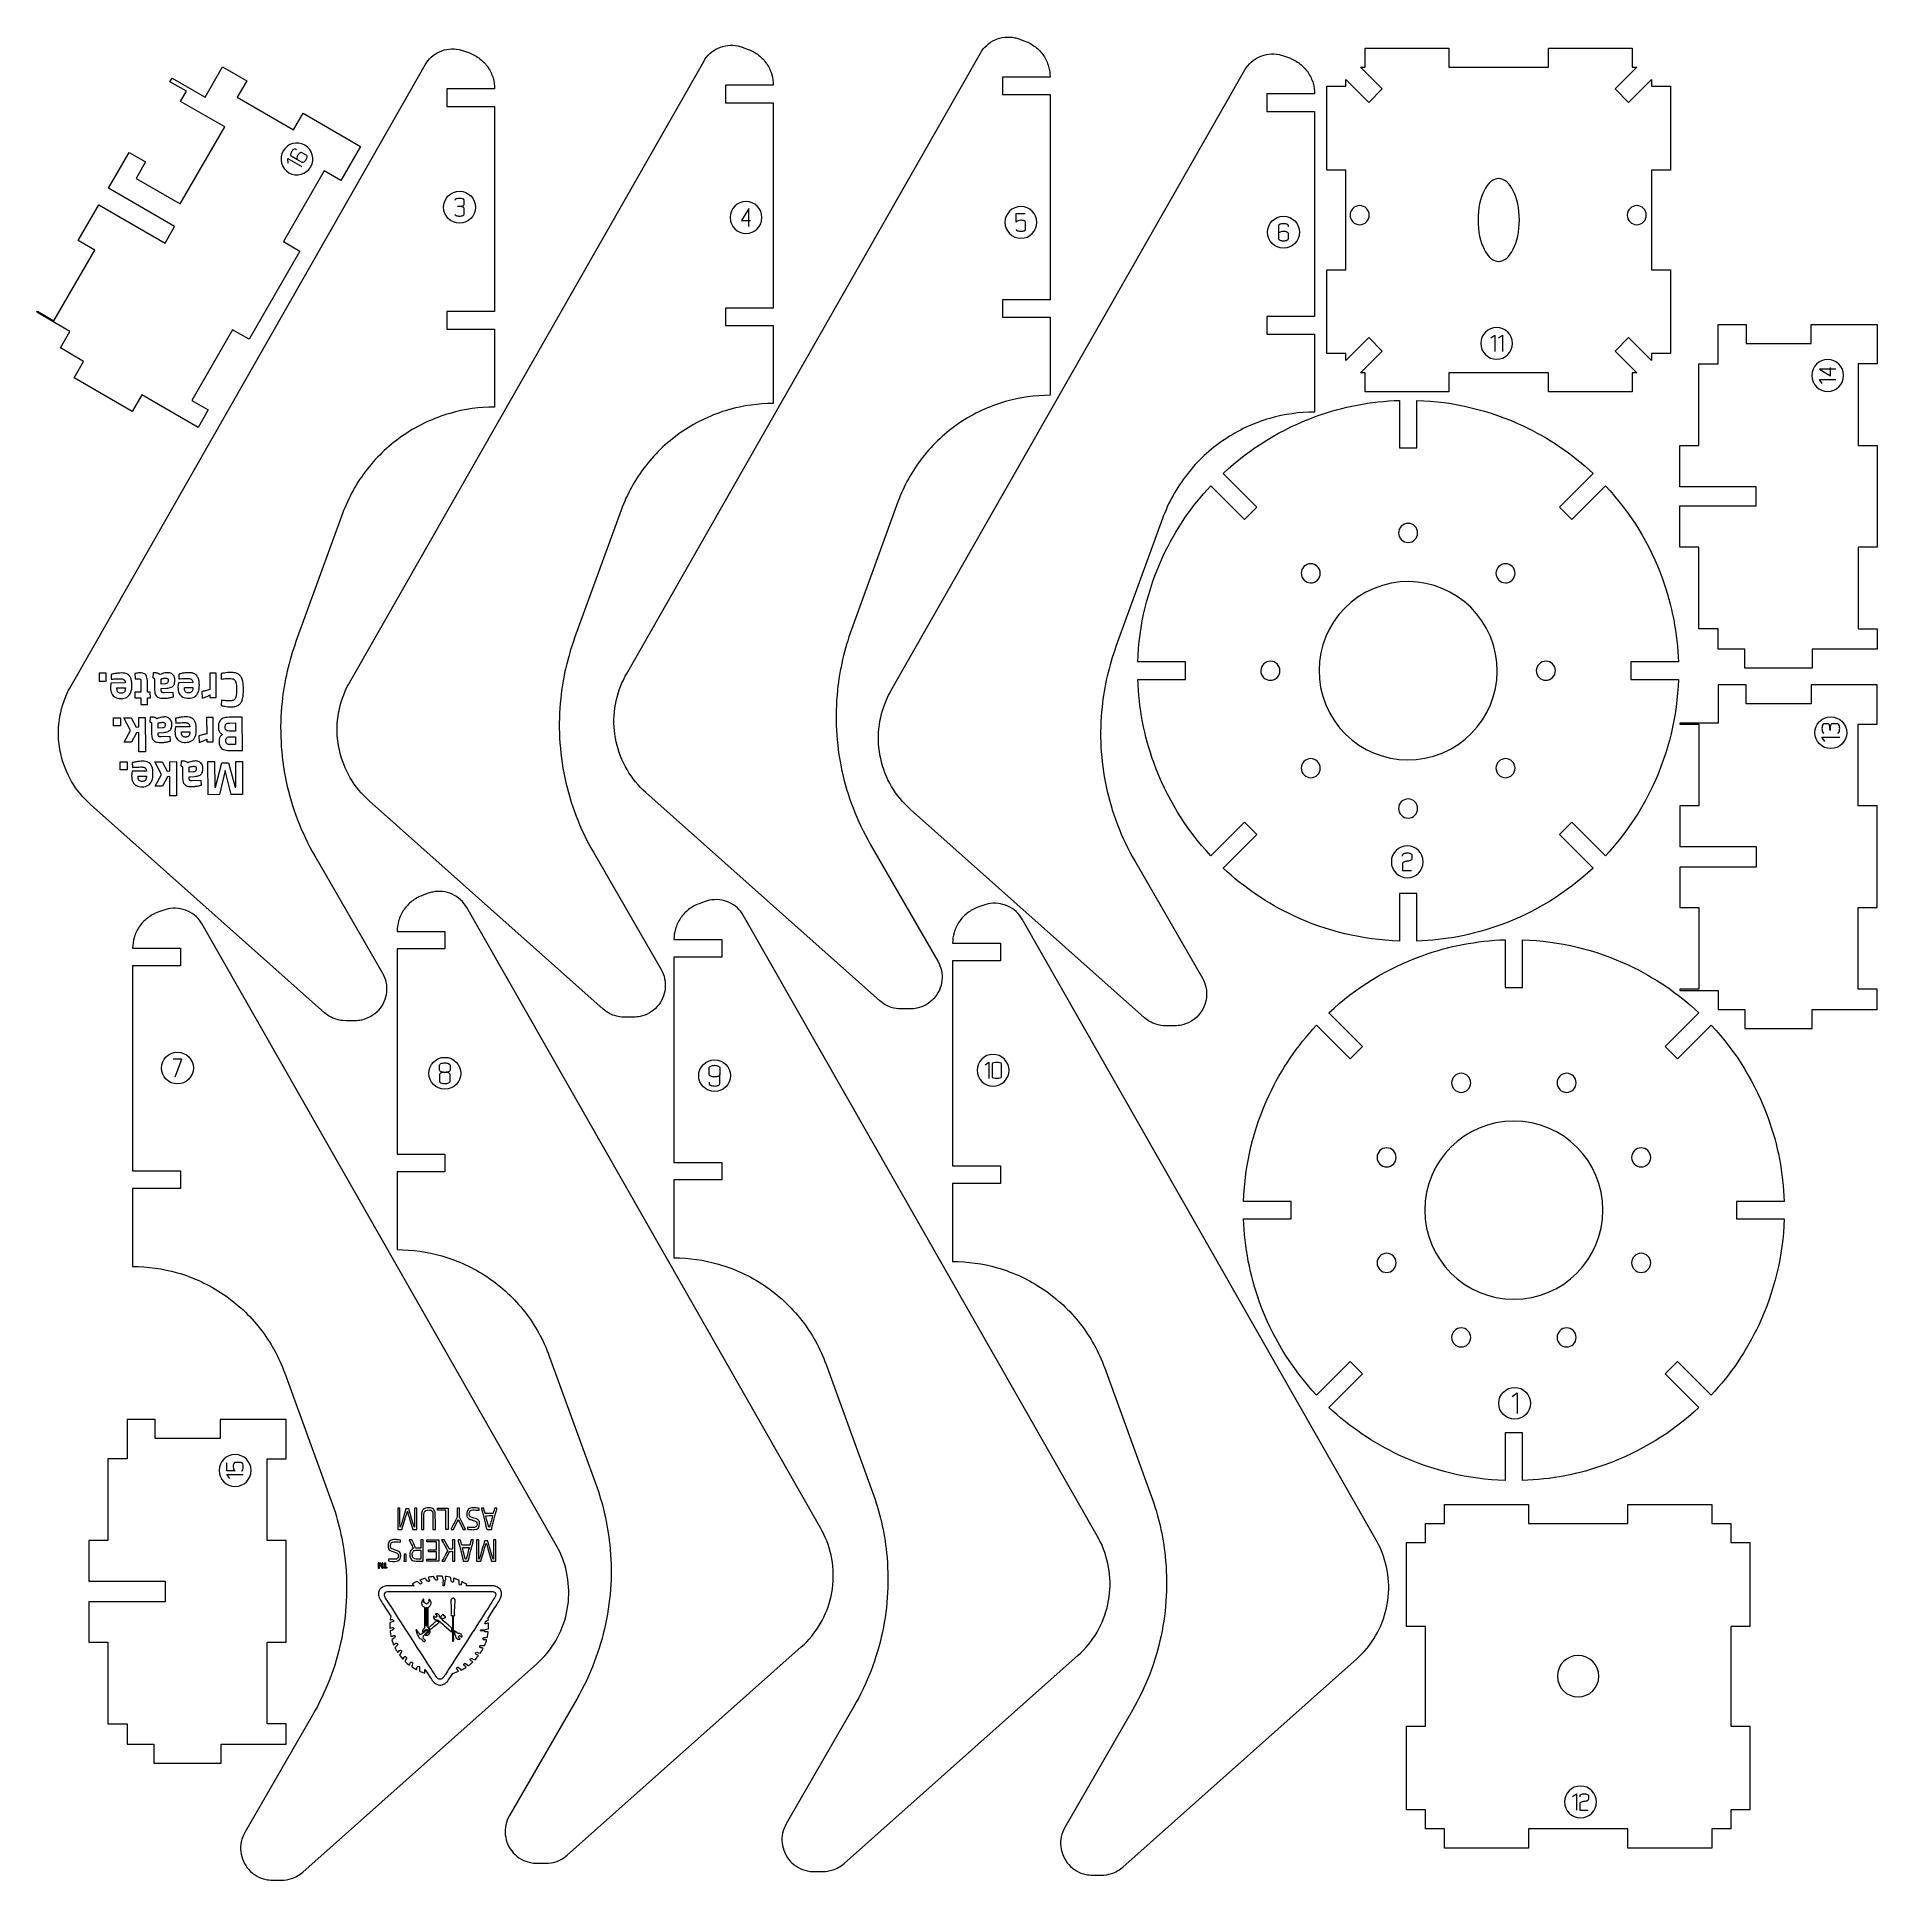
# Model space of a CAD drawing. Header units: inches. Extents: x -185 to 634, y 30 to 850.
import ezdxf

# ---------------------------------------------------------------- set-up
doc = ezdxf.new("R2010")
doc.units = ezdxf.units.IN
doc.header["$MEASUREMENT"] = 0
doc.layers.add('_U+00CD_U+00BC_U+00B2_U+00E3 1', color=7, linetype='Continuous')

msp = doc.modelspace()

# ---------------------------------------------------------------- linework, layer by layer
at = {"layer": '_U+00CD_U+00BC_U+00B2_U+00E3 1', "color": 7, "lineweight": 18, "true_color": 0xffffff}
for points in [[(406.24, 836.95), (406.24, 845.46), (443.59, 845.46), (443.59, 836.95), (487.95, 836.95), (487.95, 845.46), (525.3, 845.46), (525.3, 836.95), (527.29, 836.95), (517.63, 827.3), (523.65, 821.29), (533.8, 831.44), (533.8, 828.45), (542.31, 828.45), (542.31, 791.1), (533.8, 791.1), (533.8, 746.74), (542.31, 746.74), (542.31, 709.39), (533.8, 709.39), (533.8, 706.4), (523.65, 716.56), (517.63, 710.54), (527.29, 700.89), (525.3, 700.89), (525.3, 692.39), (487.95, 692.39), (487.95, 700.89), (443.59, 700.89), (443.59, 692.39), (406.24, 692.39), (406.24, 700.89), (404.25, 700.89), (413.91, 710.54), (407.89, 716.56), (397.74, 706.4), (397.74, 709.39), (389.23, 709.39), (389.23, 746.74), (397.74, 746.74), (397.74, 791.1), (389.23, 791.1), (389.23, 828.45), (397.74, 828.45), (397.74, 831.44), (407.89, 821.29), (413.91, 827.3), (404.25, 836.95), (406.24, 836.95)], [(-170.75, 719.3), (-185.48, 727.81), (-185.23, 728.24), (-177.87, 723.98), (-159.69, 755.47), (-167.05, 759.72), (-157.84, 775.68), (-128.37, 758.66), (-124.12, 766.03), (-153.59, 783.04), (-144.38, 799), (-137.01, 794.75), (-141.26, 787.38), (-121.63, 776.04), (-101.78, 810.41), (-121.42, 821.75), (-118.83, 826.23), (-126.2, 830.48), (-125.24, 832.14), (-110.51, 823.64), (-102.72, 837.14), (-91.94, 830.91), (-96.19, 823.55), (-71.11, 809.07), (-66.86, 816.43), (-41.35, 801.7), (-50.1, 786.55), (-57.46, 790.8), (-75.64, 759.31), (-68.28, 755.06), (-90.95, 715.78), (-98.32, 720.04), (-116.49, 688.55), (-109.13, 684.3), (-113.63, 676.51), (-138.71, 690.99), (-142.96, 683.62), (-168.9, 698.6), (-164.65, 705.96), (-175, 711.94), (-170.75, 719.3)], [(563.5, 722.35), (575.95, 722.35), (575.95, 713.85), (604.91, 713.85), (604.91, 722.35), (634.37, 722.35), (634.37, 704.85), (625.86, 704.85), (625.86, 668.49), (634.37, 668.49), (634.37, 623.14), (625.86, 623.14), (625.86, 586.78), (634.37, 586.78), (634.37, 577.78), (605.41, 577.78), (605.41, 569.28), (575.46, 569.28), (575.46, 577.78), (563.5, 577.78), (563.5, 586.78), (555, 586.78), (555, 623.14), (546.49, 623.14), (546.49, 641.56), (580.52, 641.56), (580.52, 650.07), (546.49, 650.07), (546.49, 668.49), (555, 668.49), (555, 704.85), (563.5, 704.85), (563.5, 722.35)], [(634.37, 508.03), (625.86, 508.03), (625.86, 544.38), (634.37, 544.38), (634.37, 561.88), (604.91, 561.88), (604.91, 553.38), (575.95, 553.38), (575.95, 561.88), (563.5, 561.88), (563.5, 544.88), (546.49, 544.88), (546.49, 544.38), (555, 544.38), (555, 508.03), (546.49, 508.03), (546.49, 489.96), (580.52, 489.96), (580.52, 480.74), (546.49, 480.74), (546.49, 462.67), (555, 462.67), (555, 426.32), (546.49, 426.32), (546.49, 425.82), (563.5, 425.82), (563.5, 417.32), (575.46, 417.32), (575.46, 408.81), (605.41, 408.81), (605.41, 417.32), (634.37, 417.32), (634.37, 426.32), (625.86, 426.32), (625.86, 462.67), (634.37, 462.67), (634.37, 508.03)], [(-74.42, 234.7), (-103.87, 234.7), (-103.87, 226.19), (-132.83, 226.19), (-132.83, 234.7), (-145.28, 234.7), (-145.28, 217.19), (-153.79, 217.19), (-153.79, 180.84), (-162.29, 180.84), (-162.29, 162.77), (-128.26, 162.77), (-128.26, 153.56), (-162.29, 153.56), (-162.29, 135.49), (-153.79, 135.49), (-153.79, 99.13), (-145.28, 99.13), (-145.28, 90.13), (-133.33, 90.13), (-133.33, 81.63), (-103.38, 81.63), (-103.38, 90.13), (-74.42, 90.13), (-74.42, 99.13), (-82.92, 99.13), (-82.92, 135.49), (-74.42, 135.49), (-74.42, 180.84), (-82.92, 180.84), (-82.92, 217.19), (-74.42, 217.19), (-74.42, 234.7)], [(523.34, 188.4), (523.34, 196.91), (560.69, 196.91), (560.69, 188.4), (569.19, 188.4), (569.19, 179.9), (577.7, 179.9), (577.7, 142.55), (569.19, 142.55), (569.19, 98.19), (577.7, 98.19), (577.7, 60.84), (569.19, 60.84), (569.19, 52.34), (560.69, 52.34), (560.69, 43.84), (523.34, 43.84), (523.34, 52.34), (478.98, 52.34), (478.98, 43.84), (441.64, 43.84), (441.64, 52.34), (433.13, 52.34), (433.13, 60.84), (424.63, 60.84), (424.63, 98.19), (433.13, 98.19), (433.13, 142.55), (424.63, 142.55), (424.63, 179.9), (433.13, 179.9), (433.13, 188.4), (441.64, 188.4), (441.64, 196.91), (478.98, 196.91), (478.98, 188.4), (523.34, 188.4)]]:
    msp.add_lwpolyline(points, dxfattribs=at)
at = {"layer": '_U+00CD_U+00BC_U+00B2_U+00E3 1', "color": 116, "lineweight": 18, "true_color": 0x008837}
for points in [[(-73.5, 794.22), (-73.68, 796.34), (-67.38, 792.71)], [(131.71, 768.67), (131.71, 773.96), (128.47, 768.67), (131.71, 768.67)], [(131.71, 766.07), (131.71, 768.67), (132.45, 768.67)], [(462.3, 716.38), (464.05, 717.59), (464.05, 710.32)], [(465.67, 716.38), (467.42, 717.59), (467.42, 710.32)], [(613.57, 702.49), (608.7, 702.49), (613.57, 699.51), (613.57, 702.49)], [(609.91, 696.14), (608.7, 697.89), (615.97, 697.89)], [(615.97, 702.49), (613.57, 702.49), (613.57, 703.17)], [(611.09, 536.69), (609.78, 538.58), (617.68, 538.58)], [(-123.86, 387.29), (-120.85, 395.18), (-124.82, 395.18)], [(236.95, 392.67), (238.7, 393.88), (238.7, 386.6)], [(471.77, 244.99), (473.99, 246.52), (473.99, 237.31)], [(-99.57, 208.41), (-100.78, 210.16), (-93.51, 210.16)], [(498.64, 66.79), (500.38, 68), (500.38, 60.73)]]:
    msp.add_lwpolyline(points, dxfattribs=at)
at = {"layer": '_U+00CD_U+00BC_U+00B2_U+00E3 1', "color": 1, "lineweight": 18, "true_color": 0xff0000}
for points in [[(-154.65, 563.54), (-154.67, 567.15), (-157.79, 567.13), (-157.78, 563.53), (-154.65, 563.54)], [(-148.21, 547.24), (-148.19, 543.64), (-151.32, 543.63), (-151.33, 547.23), (-148.21, 547.24)], [(-140.07, 547.28), (-137.16, 547.29), (-137.09, 532.1), (-140, 532.09), (-140.04, 540.72), (-141.15, 540.52), (-143.28, 536.41), (-146.53, 536.4), (-143.73, 541.55), (-146.73, 547.25), (-143.45, 547.26), (-141.24, 543.04), (-140.05, 543.24), (-140.07, 547.28)], [(-145.26, 527.58), (-145.24, 523.98), (-148.37, 523.97), (-148.38, 527.57), (-145.26, 527.58)], [(-126.24, 527.67), (-123.34, 527.68), (-123.27, 512.49), (-126.18, 512.47), (-126.22, 521.11), (-127.32, 520.91), (-129.45, 516.8), (-132.71, 516.79), (-129.91, 521.94), (-132.91, 527.64), (-129.63, 527.65), (-127.42, 523.43), (-126.23, 523.63), (-126.24, 527.67)], [(-93.89, 527.81), (-93.82, 513.05), (-98.92, 513.03), (-101.57, 523.78), (-104.13, 513.01), (-109.23, 512.98), (-109.29, 527.74), (-106.3, 527.75), (-106.25, 516.34), (-105.92, 516.34), (-103.08, 527.12), (-100.09, 527.13), (-97.16, 516.38), (-96.83, 516.38), (-96.88, 527.8), (-93.89, 527.81)], [(-20.38, 193.67), (-20.43, 193.85), (-20.49, 193.67), (-20.38, 193.67)], [(-20.49, 193.67), (-20.38, 193.67)], [(-10.12, 195.31), (-10.12, 195.31)], [(-2.19, 190.51), (-2.19, 185.77), (-2.7, 185.77), (-3.21, 185.77), (-3.21, 190.03), (-3.21, 194.29), (-5.09, 194.29), (-6.96, 194.29), (-6.96, 194.78), (-6.96, 195.26), (-4.57, 195.26), (-2.19, 195.26), (-2.19, 190.51)], [(9.8, 195.34), (9.8, 195.34)], [(19.48, 195.2), (19.48, 195.2)], [(-25.45, 181.21), (-25.45, 181.21)], [(-6.45, 176.37), (-6.45, 171.64), (-9.09, 171.64), (-11.74, 171.64), (-11.74, 172.11), (-11.74, 172.57), (-9.61, 172.57), (-7.47, 172.57), (-7.47, 174.19), (-7.47, 175.8), (-9.22, 175.8), (-10.97, 175.8), (-10.97, 176.27), (-10.97, 176.73), (-9.22, 176.73), (-7.47, 176.73), (-7.47, 178.45), (-7.47, 180.17), (-9.61, 180.17), (-11.74, 180.17), (-11.74, 180.63), (-11.74, 181.09), (-9.09, 181.09), (-6.45, 181.09), (-6.45, 176.37)], [(9.06, 181.03), (9.06, 181.03)], [(-16.81, 176.52), (-16.81, 176.52)], [(4.08, 177.69), (4.08, 177.69)], [(-30.12, 169.87), (-30.12, 168.92), (-29.84, 168.92), (-29.55, 168.92), (-29.55, 168.74), (-29.55, 168.56), (-30.32, 168.56), (-31.09, 168.56), (-31.09, 168.74), (-31.09, 168.92), (-30.84, 168.92), (-30.58, 168.92), (-30.58, 169.87), (-30.58, 170.82), (-30.35, 170.82), (-30.12, 170.82), (-30.12, 169.87)], [(-5.09, 164.9), (-5.09, 164.9)], [(-10.4, 154.47), (-10.4, 154.47)]]:
    msp.add_lwpolyline(points, dxfattribs=at)
at = {"layer": '_U+00CD_U+00BC_U+00B2_U+00E3 1', "color": 7, "lineweight": 18, "true_color": 0xffffff}
for points, knots in [([(128.74, 845.87), (128.1, 846.11), (127.44, 846.29), (126.77, 846.43), (125.31, 846.73), (123.82, 846.8), (122.34, 846.64), (120.86, 846.48), (119.42, 846.08), (118.06, 845.47), (116.71, 844.86), (115.46, 844.04), (114.36, 843.04), (113.26, 842.03), (112.32, 840.87), (111.59, 839.57), (111.59, 839.57), (-46.11, 563.06), (-46.11, 563.06), (-46.85, 561.76), (-47.52, 560.42), (-48.12, 559.05), (-49.92, 554.96), (-51.05, 550.63), (-51.49, 546.18), (-51.93, 541.73), (-51.67, 537.27), (-50.71, 532.9), (-49.76, 528.53), (-48.13, 524.37), (-45.87, 520.51), (-43.61, 516.65), (-40.78, 513.19), (-37.44, 510.22), (-37.44, 510.22), (66.83, 417.47), (66.83, 417.47), (68.29, 416.17), (70, 415.19), (71.87, 414.58), (73.28, 414.12), (74.76, 413.89), (76.25, 413.89), (76.25, 413.89), (80.32, 413.89), (80.32, 413.89), (81.31, 413.89), (82.3, 413.99), (83.27, 414.2), (84.73, 414.51), (86.12, 415.04), (87.41, 415.79), (88.7, 416.53), (89.86, 417.47), (90.85, 418.58), (91.85, 419.68), (92.66, 420.93), (93.27, 422.3), (93.88, 423.66), (94.26, 425.1), (94.42, 426.58), (94.57, 428.06), (94.5, 429.55), (94.19, 431.01), (93.88, 432.47), (93.34, 433.86), (92.6, 435.15), (92.6, 435.15), (62.47, 487.33), (62.47, 487.33), (56.5, 497.66), (52.23, 508.79), (49.75, 520.45), (47.27, 532.12), (46.65, 544.02), (47.9, 555.88), (48.86, 565.09), (50.95, 574.11), (54.11, 582.81), (54.11, 582.81), (74.83, 639.74), (74.83, 639.74), (77.43, 646.86), (81.1, 653.5), (85.77, 659.47), (90.44, 665.45), (95.99, 670.62), (102.27, 674.86), (108.56, 679.1), (115.43, 682.3), (122.72, 684.39), (129.2, 686.25), (135.86, 687.19), (142.6, 687.19), (142.6, 687.19), (142.6, 721.91), (142.6, 721.91), (142.6, 721.91), (121.34, 721.91), (121.34, 721.91), (121.34, 721.91), (121.34, 729.71), (121.34, 729.71), (121.34, 729.71), (142.6, 729.71), (142.6, 729.71), (142.6, 729.71), (142.6, 821.12), (142.6, 821.12), (142.6, 821.12), (121.34, 821.12), (121.34, 821.12), (121.34, 821.12), (121.34, 828.92), (121.34, 828.92), (121.34, 828.92), (142.6, 828.92), (142.6, 828.92), (142.6, 830.51), (142.38, 832.08), (141.94, 833.61), (141.45, 835.33), (140.69, 836.95), (139.69, 838.43), (138.69, 839.91), (137.47, 841.22), (136.06, 842.32), (134.65, 843.42), (133.09, 844.29), (131.41, 844.9), (131.41, 844.9), (128.74, 845.87), (128.74, 845.87)], [0, 0, 0, 0, 1, 1, 1, 2, 2, 2, 3, 3, 3, 4, 4, 4, 5, 5, 5, 6, 6, 6, 7, 7, 7, 8, 8, 8, 9, 9, 9, 10, 10, 10, 11, 11, 11, 12, 12, 12, 13, 13, 13, 14, 14, 14, 15, 15, 15, 16, 16, 16, 17, 17, 17, 18, 18, 18, 19, 19, 19, 20, 20, 20, 21, 21, 21, 22, 22, 22, 23, 23, 23, 24, 24, 24, 25, 25, 25, 26, 26, 26, 27, 27, 27, 28, 28, 28, 29, 29, 29, 30, 30, 30, 31, 31, 31, 32, 32, 32, 33, 33, 33, 34, 34, 34, 35, 35, 35, 36, 36, 36, 37, 37, 37, 38, 38, 38, 39, 39, 39, 40, 40, 40, 41, 41, 41, 42, 42, 42, 43, 43, 43, 44, 44, 44, 44]), ([(252.06, 849.54), (251.41, 849.77), (250.75, 849.96), (250.08, 850.1), (248.62, 850.4), (247.13, 850.47), (245.65, 850.31), (244.17, 850.14), (242.73, 849.75), (241.38, 849.14), (240.02, 848.52), (238.77, 847.71), (237.67, 846.7), (236.57, 845.7), (235.64, 844.54), (234.9, 843.24), (234.9, 843.24), (77.2, 566.72), (77.2, 566.72), (76.46, 565.42), (75.79, 564.09), (75.19, 562.72), (73.39, 558.62), (72.26, 554.3), (71.82, 549.85), (71.38, 545.4), (71.64, 540.94), (72.6, 536.57), (73.55, 532.2), (75.18, 528.04), (77.44, 524.18), (79.7, 520.32), (82.53, 516.86), (85.87, 513.89), (85.87, 513.89), (190.14, 421.14), (190.14, 421.14), (191.61, 419.83), (193.31, 418.86), (195.18, 418.25), (196.6, 417.79), (198.07, 417.56), (199.56, 417.56), (199.56, 417.56), (203.63, 417.56), (203.63, 417.56), (204.63, 417.56), (205.61, 417.66), (206.58, 417.87), (208.04, 418.17), (209.43, 418.71), (210.72, 419.45), (212.01, 420.2), (213.17, 421.14), (214.17, 422.24), (215.16, 423.35), (215.98, 424.6), (216.58, 425.96), (217.19, 427.33), (217.57, 428.76), (217.73, 430.25), (217.89, 431.73), (217.81, 433.22), (217.5, 434.68), (217.19, 436.13), (216.65, 437.52), (215.91, 438.82), (215.91, 438.82), (185.78, 491), (185.78, 491), (179.82, 501.33), (175.54, 512.46), (173.06, 524.12), (170.59, 535.78), (169.96, 547.69), (171.21, 559.55), (172.18, 568.75), (174.26, 577.78), (177.43, 586.48), (177.43, 586.48), (198.15, 643.41), (198.15, 643.41), (200.74, 650.53), (204.42, 657.16), (209.08, 663.14), (213.75, 669.11), (219.3, 674.29), (225.59, 678.53), (231.87, 682.77), (238.74, 685.97), (246.03, 688.06), (252.51, 689.92), (259.18, 690.85), (265.91, 690.85), (265.91, 690.85), (265.91, 725.58), (265.91, 725.58), (265.91, 725.58), (244.65, 725.58), (244.65, 725.58), (244.65, 725.58), (244.65, 733.37), (244.65, 733.37), (244.65, 733.37), (265.91, 733.37), (265.91, 733.37), (265.91, 733.37), (265.91, 824.79), (265.91, 824.79), (265.91, 824.79), (244.65, 824.79), (244.65, 824.79), (244.65, 824.79), (244.65, 832.59), (244.65, 832.59), (244.65, 832.59), (265.91, 832.59), (265.91, 832.59), (265.91, 834.18), (265.69, 835.75), (265.25, 837.28), (264.76, 838.99), (264, 840.62), (263, 842.1), (262, 843.58), (260.78, 844.89), (259.37, 845.99), (257.96, 847.09), (256.4, 847.96), (254.72, 848.57), (254.72, 848.57), (252.06, 849.54), (252.06, 849.54)], [0, 0, 0, 0, 1, 1, 1, 2, 2, 2, 3, 3, 3, 4, 4, 4, 5, 5, 5, 6, 6, 6, 7, 7, 7, 8, 8, 8, 9, 9, 9, 10, 10, 10, 11, 11, 11, 12, 12, 12, 13, 13, 13, 14, 14, 14, 15, 15, 15, 16, 16, 16, 17, 17, 17, 18, 18, 18, 19, 19, 19, 20, 20, 20, 21, 21, 21, 22, 22, 22, 23, 23, 23, 24, 24, 24, 25, 25, 25, 26, 26, 26, 27, 27, 27, 28, 28, 28, 29, 29, 29, 30, 30, 30, 31, 31, 31, 32, 32, 32, 33, 33, 33, 34, 34, 34, 35, 35, 35, 36, 36, 36, 37, 37, 37, 38, 38, 38, 39, 39, 39, 40, 40, 40, 41, 41, 41, 42, 42, 42, 43, 43, 43, 44, 44, 44, 44]), ([(4.61, 844.27), (3.96, 844.51), (3.3, 844.69), (2.63, 844.83), (1.17, 845.14), (-0.32, 845.21), (-1.8, 845.04), (-3.28, 844.88), (-4.72, 844.48), (-6.07, 843.87), (-7.43, 843.26), (-8.68, 842.44), (-9.78, 841.44), (-10.88, 840.43), (-11.81, 839.27), (-12.55, 837.98), (-12.55, 837.98), (-170.25, 561.46), (-170.25, 561.46), (-170.99, 560.16), (-171.66, 558.82), (-172.26, 557.45), (-174.06, 553.36), (-175.19, 549.03), (-175.63, 544.58), (-176.07, 540.13), (-175.81, 535.67), (-174.85, 531.3), (-173.9, 526.93), (-172.27, 522.77), (-170.01, 518.91), (-167.75, 515.05), (-164.92, 511.6), (-161.58, 508.62), (-161.58, 508.62), (-57.31, 415.87), (-57.31, 415.87), (-55.84, 414.57), (-54.14, 413.59), (-52.27, 412.98), (-50.85, 412.52), (-49.38, 412.29), (-47.89, 412.29), (-47.89, 412.29), (-43.82, 412.29), (-43.82, 412.29), (-42.83, 412.29), (-41.84, 412.39), (-40.87, 412.6), (-39.41, 412.91), (-38.02, 413.44), (-36.73, 414.19), (-35.44, 414.93), (-34.28, 415.87), (-33.28, 416.98), (-32.29, 418.09), (-31.47, 419.34), (-30.87, 420.7), (-30.26, 422.06), (-29.88, 423.5), (-29.72, 424.98), (-29.57, 426.46), (-29.64, 427.95), (-29.95, 429.41), (-30.26, 430.87), (-30.8, 432.26), (-31.54, 433.55), (-31.54, 433.55), (-61.67, 485.74), (-61.67, 485.74), (-67.63, 496.06), (-71.91, 507.19), (-74.39, 518.86), (-76.86, 530.52), (-77.49, 542.42), (-76.24, 554.28), (-75.27, 563.49), (-73.19, 572.51), (-70.03, 581.21), (-70.03, 581.21), (-49.3, 638.14), (-49.3, 638.14), (-46.71, 645.27), (-43.03, 651.9), (-38.37, 657.87), (-33.7, 663.85), (-28.15, 669.02), (-21.86, 673.26), (-15.58, 677.5), (-8.71, 680.71), (-1.42, 682.8), (5.06, 684.65), (11.73, 685.59), (18.46, 685.59), (18.46, 685.59), (18.46, 720.31), (18.46, 720.31), (18.46, 720.31), (-2.8, 720.31), (-2.8, 720.31), (-2.8, 720.31), (-2.8, 728.11), (-2.8, 728.11), (-2.8, 728.11), (18.46, 728.11), (18.46, 728.11), (18.46, 728.11), (18.46, 819.53), (18.46, 819.53), (18.46, 819.53), (-2.8, 819.53), (-2.8, 819.53), (-2.8, 819.53), (-2.8, 827.32), (-2.8, 827.32), (-2.8, 827.32), (18.46, 827.32), (18.46, 827.32), (18.46, 828.91), (18.24, 830.48), (17.8, 832.01), (17.31, 833.73), (16.55, 835.35), (15.55, 836.83), (14.55, 838.31), (13.33, 839.62), (11.92, 840.72), (10.51, 841.82), (8.95, 842.69), (7.27, 843.3), (7.27, 843.3), (4.61, 844.27), (4.61, 844.27)], [0, 0, 0, 0, 1, 1, 1, 2, 2, 2, 3, 3, 3, 4, 4, 4, 5, 5, 5, 6, 6, 6, 7, 7, 7, 8, 8, 8, 9, 9, 9, 10, 10, 10, 11, 11, 11, 12, 12, 12, 13, 13, 13, 14, 14, 14, 15, 15, 15, 16, 16, 16, 17, 17, 17, 18, 18, 18, 19, 19, 19, 20, 20, 20, 21, 21, 21, 22, 22, 22, 23, 23, 23, 24, 24, 24, 25, 25, 25, 26, 26, 26, 27, 27, 27, 28, 28, 28, 29, 29, 29, 30, 30, 30, 31, 31, 31, 32, 32, 32, 33, 33, 33, 34, 34, 34, 35, 35, 35, 36, 36, 36, 37, 37, 37, 38, 38, 38, 39, 39, 39, 40, 40, 40, 41, 41, 41, 42, 42, 42, 43, 43, 43, 44, 44, 44, 44]), ([(369.9, 842.04), (369.25, 842.28), (368.59, 842.46), (367.92, 842.6), (366.46, 842.91), (364.97, 842.98), (363.49, 842.81), (362.01, 842.65), (360.57, 842.25), (359.22, 841.64), (357.86, 841.03), (356.61, 840.21), (355.51, 839.21), (354.41, 838.2), (353.48, 837.04), (352.74, 835.75), (352.74, 835.75), (195.04, 559.23), (195.04, 559.23), (194.3, 557.93), (193.63, 556.59), (193.03, 555.22), (191.23, 551.13), (190.1, 546.8), (189.66, 542.35), (189.22, 537.9), (189.48, 533.44), (190.44, 529.07), (191.39, 524.7), (193.02, 520.54), (195.28, 516.68), (197.54, 512.82), (200.37, 509.37), (203.71, 506.39), (203.71, 506.39), (307.98, 413.64), (307.98, 413.64), (309.45, 412.34), (311.15, 411.36), (313.02, 410.75), (314.44, 410.29), (315.91, 410.06), (317.4, 410.06), (317.4, 410.06), (321.47, 410.06), (321.47, 410.06), (322.47, 410.06), (323.45, 410.16), (324.42, 410.37), (325.88, 410.68), (327.27, 411.21), (328.56, 411.96), (329.85, 412.7), (331.01, 413.64), (332.01, 414.75), (333, 415.86), (333.82, 417.11), (334.42, 418.47), (335.03, 419.83), (335.41, 421.27), (335.57, 422.75), (335.73, 424.23), (335.65, 425.72), (335.34, 427.18), (335.03, 428.64), (334.49, 430.03), (333.75, 431.32), (333.75, 431.32), (303.62, 483.51), (303.62, 483.51), (297.66, 493.83), (293.38, 504.96), (290.91, 516.62), (288.43, 528.29), (287.8, 540.19), (289.05, 552.05), (290.02, 561.26), (292.1, 570.28), (295.27, 578.98), (295.27, 578.98), (315.99, 635.91), (315.99, 635.91), (318.58, 643.03), (322.26, 649.67), (326.92, 655.64), (331.59, 661.62), (337.14, 666.79), (343.43, 671.03), (349.71, 675.27), (356.58, 678.47), (363.87, 680.57), (370.35, 682.42), (377.02, 683.36), (383.75, 683.36), (383.75, 683.36), (383.75, 718.08), (383.75, 718.08), (383.75, 718.08), (362.49, 718.08), (362.49, 718.08), (362.49, 718.08), (362.49, 725.88), (362.49, 725.88), (362.49, 725.88), (383.75, 725.88), (383.75, 725.88), (383.75, 725.88), (383.75, 817.3), (383.75, 817.3), (383.75, 817.3), (362.49, 817.3), (362.49, 817.3), (362.49, 817.3), (362.49, 825.09), (362.49, 825.09), (362.49, 825.09), (383.75, 825.09), (383.75, 825.09), (383.75, 826.68), (383.53, 828.25), (383.09, 829.78), (382.6, 831.5), (381.84, 833.12), (380.84, 834.6), (379.84, 836.08), (378.62, 837.39), (377.21, 838.49), (375.81, 839.59), (374.24, 840.46), (372.56, 841.07), (372.56, 841.07), (369.9, 842.04), (369.9, 842.04)], [0, 0, 0, 0, 1, 1, 1, 2, 2, 2, 3, 3, 3, 4, 4, 4, 5, 5, 5, 6, 6, 6, 7, 7, 7, 8, 8, 8, 9, 9, 9, 10, 10, 10, 11, 11, 11, 12, 12, 12, 13, 13, 13, 14, 14, 14, 15, 15, 15, 16, 16, 16, 17, 17, 17, 18, 18, 18, 19, 19, 19, 20, 20, 20, 21, 21, 21, 22, 22, 22, 23, 23, 23, 24, 24, 24, 25, 25, 25, 26, 26, 26, 27, 27, 27, 28, 28, 28, 29, 29, 29, 30, 30, 30, 31, 31, 31, 32, 32, 32, 33, 33, 33, 34, 34, 34, 35, 35, 35, 36, 36, 36, 37, 37, 37, 38, 38, 38, 39, 39, 39, 40, 40, 40, 41, 41, 41, 42, 42, 42, 43, 43, 43, 44, 44, 44, 44]), ([(456.56, 768.92), (456.56, 779.1), (460.68, 787.35), (465.77, 787.35), (470.86, 787.35), (474.98, 779.1), (474.98, 768.92), (474.98, 758.75), (470.86, 750.5), (465.77, 750.5), (460.68, 750.5), (456.56, 758.75), (456.56, 768.92)], [0, 0, 0, 0, 1, 1, 1, 2, 2, 2, 3, 3, 3, 4, 4, 4, 4]), ([(399.58, 771.08), (399.58, 773.42), (401.48, 775.33), (403.83, 775.33), (406.18, 775.33), (408.09, 773.42), (408.09, 771.08), (408.09, 768.73), (406.18, 766.82), (403.83, 766.82), (401.48, 766.82), (399.58, 768.73), (399.58, 771.08)], [0, 0, 0, 0, 1, 1, 1, 2, 2, 2, 3, 3, 3, 4, 4, 4, 4]), ([(523.03, 771.08), (523.03, 773.42), (524.93, 775.33), (527.28, 775.33), (529.63, 775.33), (531.53, 773.42), (531.53, 771.08), (531.53, 768.73), (529.63, 766.82), (527.28, 766.82), (524.93, 766.82), (523.03, 768.73), (523.03, 771.08)], [0, 0, 0, 0, 1, 1, 1, 2, 2, 2, 3, 3, 3, 4, 4, 4, 4]), ([(305.01, 564.28), (305.41, 551.62), (307.8, 539.17), (312.1, 527.26), (317.69, 511.8), (326.27, 497.78), (337.52, 485.79), (337.52, 485.79), (352.5, 500.78), (352.5, 500.78), (352.5, 500.78), (358.02, 495.26), (358.02, 495.26), (358.02, 495.26), (343.03, 480.28), (343.03, 480.28), (352.27, 471.61), (362.76, 464.5), (374.22, 459.12), (389.1, 452.13), (405.09, 448.3), (421.52, 447.77), (421.52, 447.77), (421.52, 468.96), (421.52, 468.96), (421.52, 468.96), (429.31, 468.96), (429.31, 468.96), (429.31, 468.96), (429.31, 447.77), (429.31, 447.77), (441.97, 448.18), (454.41, 450.56), (466.33, 454.86), (481.79, 460.45), (495.81, 469.03), (507.8, 480.28), (507.8, 480.28), (492.81, 495.26), (492.81, 495.26), (492.81, 495.26), (498.32, 500.78), (498.32, 500.78), (498.32, 500.78), (513.31, 485.79), (513.31, 485.79), (521.98, 495.03), (529.09, 505.52), (534.47, 516.98), (541.45, 531.86), (545.29, 547.85), (545.82, 564.28), (545.82, 564.28), (524.63, 564.28), (524.63, 564.28), (524.63, 564.28), (524.63, 572.07), (524.63, 572.07), (524.63, 572.07), (545.82, 572.07), (545.82, 572.07), (545.41, 584.73), (543.03, 597.18), (538.73, 609.09), (533.14, 624.55), (524.55, 638.57), (513.31, 650.56), (513.31, 650.56), (498.32, 635.57), (498.32, 635.57), (498.32, 635.57), (492.81, 641.08), (492.81, 641.08), (492.81, 641.08), (507.8, 656.07), (507.8, 656.07), (498.56, 664.74), (488.07, 671.85), (476.61, 677.23), (461.73, 684.21), (445.74, 688.05), (429.31, 688.58), (429.31, 688.58), (429.31, 667.39), (429.31, 667.39), (429.31, 667.39), (421.52, 667.39), (421.52, 667.39), (421.52, 667.39), (421.52, 688.58), (421.52, 688.58), (408.86, 688.17), (396.41, 685.79), (384.5, 681.49), (369.04, 675.9), (355.02, 667.31), (343.03, 656.07), (343.03, 656.07), (358.02, 641.08), (358.02, 641.08), (358.02, 641.08), (352.5, 635.57), (352.5, 635.57), (352.5, 635.57), (337.52, 650.56), (337.52, 650.56), (328.85, 641.32), (321.74, 630.83), (316.36, 619.37), (309.37, 604.49), (305.54, 588.5), (305.01, 572.07), (305.01, 572.07), (326.2, 572.07), (326.2, 572.07), (326.2, 572.07), (326.2, 564.28), (326.2, 564.28), (326.2, 564.28), (305.01, 564.28), (305.01, 564.28)], [0, 0, 0, 0, 1, 1, 1, 2, 2, 2, 3, 3, 3, 4, 4, 4, 5, 5, 5, 6, 6, 6, 7, 7, 7, 8, 8, 8, 9, 9, 9, 10, 10, 10, 11, 11, 11, 12, 12, 12, 13, 13, 13, 14, 14, 14, 15, 15, 15, 16, 16, 16, 17, 17, 17, 18, 18, 18, 19, 19, 19, 20, 20, 20, 21, 21, 21, 22, 22, 22, 23, 23, 23, 24, 24, 24, 25, 25, 25, 26, 26, 26, 27, 27, 27, 28, 28, 28, 29, 29, 29, 30, 30, 30, 31, 31, 31, 32, 32, 32, 33, 33, 33, 34, 34, 34, 35, 35, 35, 36, 36, 36, 37, 37, 37, 38, 38, 38, 39, 39, 39, 40, 40, 40, 40]), ([(421.49, 627.91), (420.59, 630.08), (421.62, 632.57), (423.79, 633.47), (425.96, 634.37), (428.44, 633.34), (429.34, 631.17), (430.24, 629), (429.21, 626.51), (427.04, 625.61), (424.87, 624.71), (422.38, 625.74), (421.49, 627.91)], [0, 0, 0, 0, 1, 1, 1, 2, 2, 2, 3, 3, 3, 4, 4, 4, 4]), ([(378.1, 609.94), (377.2, 612.11), (378.23, 614.6), (380.4, 615.49), (382.57, 616.39), (385.05, 615.36), (385.95, 613.19), (386.85, 611.02), (385.82, 608.54), (383.65, 607.64), (381.48, 606.74), (378.99, 607.77), (378.1, 609.94)], [0, 0, 0, 0, 1, 1, 1, 2, 2, 2, 3, 3, 3, 4, 4, 4, 4]), ([(464.88, 609.94), (463.98, 612.11), (465.01, 614.6), (467.18, 615.49), (469.35, 616.39), (471.83, 615.36), (472.73, 613.19), (473.63, 611.02), (472.6, 608.54), (470.43, 607.64), (468.26, 606.74), (465.78, 607.77), (464.88, 609.94)], [0, 0, 0, 0, 1, 1, 1, 2, 2, 2, 3, 3, 3, 4, 4, 4, 4]), ([(388.75, 552.99), (380.36, 573.24), (389.98, 596.45), (410.23, 604.84), (430.48, 613.23), (453.69, 603.61), (462.08, 583.36), (470.47, 563.11), (460.85, 539.9), (440.6, 531.51), (420.35, 523.12), (397.14, 532.74), (388.75, 552.99)], [0, 0, 0, 0, 1, 1, 1, 2, 2, 2, 3, 3, 3, 4, 4, 4, 4]), ([(360.12, 566.55), (359.22, 568.72), (360.25, 571.2), (362.42, 572.1), (364.59, 573), (367.08, 571.97), (367.98, 569.8), (368.88, 567.63), (367.85, 565.15), (365.68, 564.25), (363.51, 563.35), (361.02, 564.38), (360.12, 566.55)], [0, 0, 0, 0, 1, 1, 1, 2, 2, 2, 3, 3, 3, 4, 4, 4, 4]), ([(482.85, 566.55), (481.95, 568.72), (482.98, 571.2), (485.15, 572.1), (487.32, 573), (489.81, 571.97), (490.71, 569.8), (491.61, 567.63), (490.58, 565.15), (488.41, 564.25), (486.24, 563.35), (483.75, 564.38), (482.85, 566.55)], [0, 0, 0, 0, 1, 1, 1, 2, 2, 2, 3, 3, 3, 4, 4, 4, 4]), ([(378.1, 523.16), (377.2, 525.33), (378.23, 527.81), (380.4, 528.71), (382.57, 529.61), (385.05, 528.58), (385.95, 526.41), (386.85, 524.24), (385.82, 521.75), (383.65, 520.86), (381.48, 519.96), (378.99, 520.99), (378.1, 523.16)], [0, 0, 0, 0, 1, 1, 1, 2, 2, 2, 3, 3, 3, 4, 4, 4, 4]), ([(464.88, 523.16), (463.98, 525.33), (465.01, 527.81), (467.18, 528.71), (469.35, 529.61), (471.84, 528.58), (472.73, 526.41), (473.63, 524.24), (472.6, 521.75), (470.43, 520.86), (468.26, 519.96), (465.78, 520.99), (464.88, 523.16)], [0, 0, 0, 0, 1, 1, 1, 2, 2, 2, 3, 3, 3, 4, 4, 4, 4]), ([(421.49, 505.18), (420.59, 507.35), (421.62, 509.84), (423.79, 510.74), (425.96, 511.64), (428.44, 510.61), (429.34, 508.44), (430.24, 506.27), (429.21, 503.78), (427.04, 502.88), (424.87, 501.98), (422.38, 503.01), (421.49, 505.18)], [0, 0, 0, 0, 1, 1, 1, 2, 2, 2, 3, 3, 3, 4, 4, 4, 4]), ([(-11.11, 469.04), (-10.46, 469.28), (-9.8, 469.46), (-9.13, 469.6), (-7.67, 469.9), (-6.18, 469.97), (-4.7, 469.81), (-3.22, 469.65), (-1.78, 469.25), (-0.43, 468.64), (0.93, 468.03), (2.18, 467.21), (3.28, 466.2), (4.38, 465.2), (5.32, 464.04), (6.05, 462.74), (6.05, 462.74), (163.75, 186.22), (163.75, 186.22), (164.49, 184.93), (165.16, 183.59), (165.76, 182.22), (167.56, 178.13), (168.69, 173.8), (169.13, 169.35), (169.57, 164.9), (169.31, 160.44), (168.35, 156.07), (167.4, 151.7), (165.77, 147.54), (163.51, 143.68), (161.25, 139.82), (158.42, 136.36), (155.08, 133.39), (155.08, 133.39), (50.81, 40.64), (50.81, 40.64), (49.34, 39.34), (47.64, 38.36), (45.77, 37.75), (44.35, 37.29), (42.88, 37.06), (41.39, 37.06), (41.39, 37.06), (37.32, 37.06), (37.32, 37.06), (36.33, 37.06), (35.34, 37.16), (34.37, 37.37), (32.91, 37.68), (31.52, 38.21), (30.23, 38.96), (28.94, 39.7), (27.78, 40.64), (26.78, 41.75), (25.79, 42.85), (24.97, 44.1), (24.37, 45.47), (23.76, 46.83), (23.38, 48.27), (23.22, 49.75), (23.07, 51.23), (23.14, 52.72), (23.45, 54.18), (23.76, 55.64), (24.3, 57.03), (25.04, 58.32), (25.04, 58.32), (55.17, 110.5), (55.17, 110.5), (61.13, 120.83), (65.41, 131.96), (67.89, 143.62), (70.36, 155.29), (70.99, 167.19), (69.74, 179.05), (68.77, 188.26), (66.69, 197.28), (63.53, 205.98), (63.53, 205.98), (42.8, 262.91), (42.8, 262.91), (40.21, 270.03), (36.53, 276.67), (31.87, 282.64), (27.2, 288.62), (21.65, 293.79), (15.37, 298.03), (9.08, 302.27), (2.21, 305.47), (-5.08, 307.56), (-11.56, 309.42), (-18.23, 310.36), (-24.96, 310.36), (-24.96, 310.36), (-24.96, 345.08), (-24.96, 345.08), (-24.96, 345.08), (-3.7, 345.08), (-3.7, 345.08), (-3.7, 345.08), (-3.7, 352.88), (-3.7, 352.88), (-3.7, 352.88), (-24.96, 352.88), (-24.96, 352.88), (-24.96, 352.88), (-24.96, 444.29), (-24.96, 444.29), (-24.96, 444.29), (-3.7, 444.29), (-3.7, 444.29), (-3.7, 444.29), (-3.7, 452.09), (-3.7, 452.09), (-3.7, 452.09), (-24.96, 452.09), (-24.96, 452.09), (-24.96, 453.68), (-24.74, 455.25), (-24.3, 456.78), (-23.81, 458.5), (-23.05, 460.12), (-22.05, 461.6), (-21.05, 463.08), (-19.83, 464.39), (-18.42, 465.49), (-17.01, 466.59), (-15.45, 467.46), (-13.77, 468.07), (-13.77, 468.07), (-11.11, 469.04), (-11.11, 469.04)], [0, 0, 0, 0, 1, 1, 1, 2, 2, 2, 3, 3, 3, 4, 4, 4, 5, 5, 5, 6, 6, 6, 7, 7, 7, 8, 8, 8, 9, 9, 9, 10, 10, 10, 11, 11, 11, 12, 12, 12, 13, 13, 13, 14, 14, 14, 15, 15, 15, 16, 16, 16, 17, 17, 17, 18, 18, 18, 19, 19, 19, 20, 20, 20, 21, 21, 21, 22, 22, 22, 23, 23, 23, 24, 24, 24, 25, 25, 25, 26, 26, 26, 27, 27, 27, 28, 28, 28, 29, 29, 29, 30, 30, 30, 31, 31, 31, 32, 32, 32, 33, 33, 33, 34, 34, 34, 35, 35, 35, 36, 36, 36, 37, 37, 37, 38, 38, 38, 39, 39, 39, 40, 40, 40, 41, 41, 41, 42, 42, 42, 43, 43, 43, 44, 44, 44, 44]), ([(-128.95, 461.54), (-128.3, 461.78), (-127.64, 461.97), (-126.97, 462.11), (-125.51, 462.41), (-124.02, 462.48), (-122.54, 462.31), (-121.06, 462.15), (-119.62, 461.76), (-118.27, 461.14), (-116.91, 460.53), (-115.66, 459.71), (-114.56, 458.71), (-113.46, 457.71), (-112.53, 456.54), (-111.79, 455.25), (-111.79, 455.25), (45.91, 178.73), (45.91, 178.73), (46.65, 177.43), (47.32, 176.09), (47.92, 174.72), (49.72, 170.63), (50.85, 166.3), (51.29, 161.85), (51.73, 157.41), (51.47, 152.94), (50.51, 148.57), (49.56, 144.21), (47.93, 140.04), (45.67, 136.18), (43.41, 132.33), (40.58, 128.87), (37.24, 125.9), (37.24, 125.9), (-67.03, 33.14), (-67.03, 33.14), (-68.5, 31.84), (-70.2, 30.86), (-72.07, 30.26), (-73.49, 29.79), (-74.96, 29.56), (-76.45, 29.56), (-76.45, 29.56), (-80.52, 29.56), (-80.52, 29.56), (-81.52, 29.56), (-82.5, 29.66), (-83.47, 29.87), (-84.93, 30.18), (-86.32, 30.72), (-87.61, 31.46), (-88.9, 32.21), (-90.06, 33.14), (-91.06, 34.25), (-92.05, 35.36), (-92.87, 36.61), (-93.47, 37.97), (-94.08, 39.33), (-94.46, 40.77), (-94.62, 42.25), (-94.78, 43.74), (-94.7, 45.22), (-94.39, 46.68), (-94.08, 48.14), (-93.54, 49.53), (-92.8, 50.82), (-92.8, 50.82), (-62.67, 103.01), (-62.67, 103.01), (-56.71, 113.33), (-52.43, 124.46), (-49.95, 136.13), (-47.48, 147.79), (-46.85, 159.7), (-48.1, 171.55), (-49.07, 180.76), (-51.15, 189.78), (-54.32, 198.48), (-54.32, 198.48), (-75.04, 255.41), (-75.04, 255.41), (-77.63, 262.54), (-81.31, 269.17), (-85.97, 275.14), (-90.64, 281.12), (-96.19, 286.29), (-102.48, 290.53), (-108.76, 294.77), (-115.63, 297.98), (-122.92, 300.07), (-129.4, 301.92), (-136.07, 302.86), (-142.8, 302.86), (-142.8, 302.86), (-142.8, 337.59), (-142.8, 337.59), (-142.8, 337.59), (-121.54, 337.59), (-121.54, 337.59), (-121.54, 337.59), (-121.54, 345.38), (-121.54, 345.38), (-121.54, 345.38), (-142.8, 345.38), (-142.8, 345.38), (-142.8, 345.38), (-142.8, 436.8), (-142.8, 436.8), (-142.8, 436.8), (-121.54, 436.8), (-121.54, 436.8), (-121.54, 436.8), (-121.54, 444.59), (-121.54, 444.59), (-121.54, 444.59), (-142.8, 444.59), (-142.8, 444.59), (-142.8, 446.18), (-142.58, 447.75), (-142.14, 449.28), (-141.65, 451), (-140.89, 452.62), (-139.89, 454.1), (-138.89, 455.59), (-137.67, 456.89), (-136.26, 458), (-134.85, 459.1), (-133.29, 459.96), (-131.61, 460.58), (-131.61, 460.58), (-128.95, 461.54), (-128.95, 461.54)], [0, 0, 0, 0, 1, 1, 1, 2, 2, 2, 3, 3, 3, 4, 4, 4, 5, 5, 5, 6, 6, 6, 7, 7, 7, 8, 8, 8, 9, 9, 9, 10, 10, 10, 11, 11, 11, 12, 12, 12, 13, 13, 13, 14, 14, 14, 15, 15, 15, 16, 16, 16, 17, 17, 17, 18, 18, 18, 19, 19, 19, 20, 20, 20, 21, 21, 21, 22, 22, 22, 23, 23, 23, 24, 24, 24, 25, 25, 25, 26, 26, 26, 27, 27, 27, 28, 28, 28, 29, 29, 29, 30, 30, 30, 31, 31, 31, 32, 32, 32, 33, 33, 33, 34, 34, 34, 35, 35, 35, 36, 36, 36, 37, 37, 37, 38, 38, 38, 39, 39, 39, 40, 40, 40, 41, 41, 41, 42, 42, 42, 43, 43, 43, 44, 44, 44, 44]), ([(112.21, 465.37), (112.85, 465.61), (113.51, 465.79), (114.18, 465.93), (115.64, 466.24), (117.13, 466.31), (118.61, 466.14), (120.09, 465.98), (121.53, 465.59), (122.89, 464.97), (124.25, 464.36), (125.49, 463.54), (126.59, 462.54), (127.7, 461.53), (128.63, 460.37), (129.37, 459.08), (129.37, 459.08), (287.06, 182.56), (287.06, 182.56), (287.8, 181.26), (288.48, 179.92), (289.08, 178.55), (290.87, 174.46), (292, 170.13), (292.44, 165.68), (292.88, 161.23), (292.62, 156.77), (291.66, 152.4), (290.71, 148.04), (289.08, 143.87), (286.82, 140.01), (284.56, 136.15), (281.73, 132.7), (278.39, 129.72), (278.39, 129.72), (174.12, 36.97), (174.12, 36.97), (172.66, 35.67), (170.95, 34.69), (169.08, 34.08), (167.67, 33.62), (166.19, 33.39), (164.7, 33.39), (164.7, 33.39), (160.63, 33.39), (160.63, 33.39), (159.64, 33.39), (158.65, 33.49), (157.68, 33.7), (156.22, 34.01), (154.83, 34.54), (153.54, 35.29), (152.25, 36.03), (151.09, 36.97), (150.1, 38.08), (149.1, 39.19), (148.29, 40.44), (147.68, 41.8), (147.07, 43.16), (146.69, 44.6), (146.53, 46.08), (146.38, 47.56), (146.46, 49.05), (146.77, 50.51), (147.08, 51.97), (147.61, 53.36), (148.35, 54.65), (148.35, 54.65), (178.48, 106.84), (178.48, 106.84), (184.45, 117.16), (188.72, 128.29), (191.2, 139.96), (193.68, 151.62), (194.3, 163.52), (193.05, 175.38), (192.09, 184.59), (190, 193.61), (186.84, 202.31), (186.84, 202.31), (166.12, 259.24), (166.12, 259.24), (163.52, 266.37), (159.85, 273), (155.18, 278.97), (150.51, 284.95), (144.96, 290.12), (138.68, 294.36), (132.39, 298.6), (125.52, 301.81), (118.23, 303.9), (111.76, 305.75), (105.09, 306.69), (98.35, 306.69), (98.35, 306.69), (98.35, 341.41), (98.35, 341.41), (98.35, 341.41), (119.61, 341.41), (119.61, 341.41), (119.61, 341.41), (119.61, 349.21), (119.61, 349.21), (119.61, 349.21), (98.35, 349.21), (98.35, 349.21), (98.35, 349.21), (98.35, 440.63), (98.35, 440.63), (98.35, 440.63), (119.61, 440.63), (119.61, 440.63), (119.61, 440.63), (119.61, 448.42), (119.61, 448.42), (119.61, 448.42), (98.35, 448.42), (98.35, 448.42), (98.35, 450.01), (98.57, 451.58), (99.01, 453.11), (99.5, 454.83), (100.26, 456.45), (101.26, 457.93), (102.26, 459.42), (103.48, 460.72), (104.89, 461.82), (106.3, 462.93), (107.86, 463.79), (109.54, 464.4), (109.54, 464.4), (112.21, 465.37), (112.21, 465.37)], [0, 0, 0, 0, 1, 1, 1, 2, 2, 2, 3, 3, 3, 4, 4, 4, 5, 5, 5, 6, 6, 6, 7, 7, 7, 8, 8, 8, 9, 9, 9, 10, 10, 10, 11, 11, 11, 12, 12, 12, 13, 13, 13, 14, 14, 14, 15, 15, 15, 16, 16, 16, 17, 17, 17, 18, 18, 18, 19, 19, 19, 20, 20, 20, 21, 21, 21, 22, 22, 22, 23, 23, 23, 24, 24, 24, 25, 25, 25, 26, 26, 26, 27, 27, 27, 28, 28, 28, 29, 29, 29, 30, 30, 30, 31, 31, 31, 32, 32, 32, 33, 33, 33, 34, 34, 34, 35, 35, 35, 36, 36, 36, 37, 37, 37, 38, 38, 38, 39, 39, 39, 40, 40, 40, 41, 41, 41, 42, 42, 42, 43, 43, 43, 44, 44, 44, 44]), ([(236.34, 463.78), (236.99, 464.01), (237.65, 464.2), (238.32, 464.34), (239.78, 464.64), (241.27, 464.71), (242.75, 464.54), (244.23, 464.38), (245.67, 463.99), (247.03, 463.37), (248.38, 462.76), (249.63, 461.94), (250.73, 460.94), (251.83, 459.94), (252.77, 458.77), (253.5, 457.48), (253.5, 457.48), (411.2, 180.96), (411.2, 180.96), (411.94, 179.66), (412.61, 178.32), (413.21, 176.96), (415.01, 172.86), (416.14, 168.53), (416.58, 164.08), (417.02, 159.64), (416.76, 155.17), (415.8, 150.8), (414.85, 146.44), (413.22, 142.27), (410.96, 138.41), (408.7, 134.56), (405.87, 131.1), (402.53, 128.13), (402.53, 128.13), (298.26, 35.38), (298.26, 35.38), (296.79, 34.07), (295.09, 33.09), (293.22, 32.49), (291.8, 32.02), (290.33, 31.79), (288.84, 31.79), (288.84, 31.79), (284.77, 31.79), (284.77, 31.79), (283.78, 31.79), (282.79, 31.9), (281.82, 32.1), (280.36, 32.41), (278.97, 32.95), (277.68, 33.69), (276.39, 34.44), (275.23, 35.37), (274.23, 36.48), (273.24, 37.59), (272.43, 38.84), (271.82, 40.2), (271.21, 41.56), (270.83, 43), (270.67, 44.48), (270.52, 45.97), (270.59, 47.45), (270.9, 48.91), (271.21, 50.37), (271.75, 51.76), (272.49, 53.05), (272.49, 53.05), (302.62, 105.24), (302.62, 105.24), (308.58, 115.56), (312.86, 126.69), (315.34, 138.36), (317.81, 150.02), (318.44, 161.93), (317.19, 173.78), (316.22, 182.99), (314.14, 192.01), (310.98, 200.71), (310.98, 200.71), (290.25, 257.64), (290.25, 257.64), (287.66, 264.77), (283.99, 271.4), (279.32, 277.37), (274.65, 283.35), (269.1, 288.52), (262.82, 292.76), (256.53, 297), (249.66, 300.21), (242.37, 302.3), (235.89, 304.15), (229.22, 305.09), (222.49, 305.09), (222.49, 305.09), (222.49, 339.82), (222.49, 339.82), (222.49, 339.82), (243.75, 339.82), (243.75, 339.82), (243.75, 339.82), (243.75, 347.61), (243.75, 347.61), (243.75, 347.61), (222.49, 347.61), (222.49, 347.61), (222.49, 347.61), (222.49, 439.03), (222.49, 439.03), (222.49, 439.03), (243.75, 439.03), (243.75, 439.03), (243.75, 439.03), (243.75, 446.82), (243.75, 446.82), (243.75, 446.82), (222.49, 446.82), (222.49, 446.82), (222.49, 448.41), (222.71, 449.98), (223.15, 451.51), (223.64, 453.23), (224.4, 454.85), (225.4, 456.33), (226.4, 457.82), (227.62, 459.12), (229.03, 460.23), (230.44, 461.33), (232, 462.19), (233.68, 462.81), (233.68, 462.81), (236.34, 463.78), (236.34, 463.78)], [0, 0, 0, 0, 1, 1, 1, 2, 2, 2, 3, 3, 3, 4, 4, 4, 5, 5, 5, 6, 6, 6, 7, 7, 7, 8, 8, 8, 9, 9, 9, 10, 10, 10, 11, 11, 11, 12, 12, 12, 13, 13, 13, 14, 14, 14, 15, 15, 15, 16, 16, 16, 17, 17, 17, 18, 18, 18, 19, 19, 19, 20, 20, 20, 21, 21, 21, 22, 22, 22, 23, 23, 23, 24, 24, 24, 25, 25, 25, 26, 26, 26, 27, 27, 27, 28, 28, 28, 29, 29, 29, 30, 30, 30, 31, 31, 31, 32, 32, 32, 33, 33, 33, 34, 34, 34, 35, 35, 35, 36, 36, 36, 37, 37, 37, 38, 38, 38, 39, 39, 39, 40, 40, 40, 41, 41, 41, 42, 42, 42, 43, 43, 43, 44, 44, 44, 44]), ([(352.13, 324.05), (352.54, 311.39), (354.92, 298.95), (359.22, 287.03), (364.81, 271.57), (373.4, 257.56), (384.64, 245.56), (384.64, 245.56), (399.63, 260.55), (399.63, 260.55), (399.63, 260.55), (405.14, 255.04), (405.14, 255.04), (405.14, 255.04), (390.15, 240.05), (390.15, 240.05), (399.39, 231.39), (409.88, 224.28), (421.34, 218.89), (436.22, 211.91), (452.21, 208.07), (468.64, 207.54), (468.64, 207.54), (468.64, 228.74), (468.64, 228.74), (468.64, 228.74), (476.43, 228.74), (476.43, 228.74), (476.43, 228.74), (476.43, 207.54), (476.43, 207.54), (489.09, 207.95), (501.54, 210.33), (513.45, 214.64), (528.91, 220.22), (542.93, 228.81), (554.92, 240.05), (554.92, 240.05), (539.93, 255.04), (539.93, 255.04), (539.93, 255.04), (545.45, 260.55), (545.45, 260.55), (545.45, 260.55), (560.43, 245.56), (560.43, 245.56), (569.1, 254.8), (576.21, 265.29), (581.59, 276.76), (588.58, 291.64), (592.41, 307.62), (592.94, 324.05), (592.94, 324.05), (571.75, 324.05), (571.75, 324.05), (571.75, 324.05), (571.75, 331.85), (571.75, 331.85), (571.75, 331.85), (592.94, 331.85), (592.94, 331.85), (592.53, 344.51), (590.15, 356.95), (585.85, 368.86), (580.26, 384.33), (571.68, 398.34), (560.43, 410.33), (560.43, 410.33), (545.45, 395.35), (545.45, 395.35), (545.45, 395.35), (539.93, 400.86), (539.93, 400.86), (539.93, 400.86), (554.92, 415.85), (554.92, 415.85), (545.68, 424.51), (535.19, 431.62), (523.73, 437), (508.85, 443.99), (492.86, 447.83), (476.43, 448.36), (476.43, 448.36), (476.43, 427.16), (476.43, 427.16), (476.43, 427.16), (468.64, 427.16), (468.64, 427.16), (468.64, 427.16), (468.64, 448.36), (468.64, 448.36), (455.98, 447.95), (443.53, 445.56), (431.62, 441.26), (416.16, 435.68), (402.14, 427.09), (390.15, 415.85), (390.15, 415.85), (405.14, 400.86), (405.14, 400.86), (405.14, 400.86), (399.63, 395.35), (399.63, 395.35), (399.63, 395.35), (384.64, 410.33), (384.64, 410.33), (375.97, 401.09), (368.86, 390.61), (363.48, 379.14), (356.5, 364.26), (352.66, 348.28), (352.13, 331.85), (352.13, 331.85), (373.32, 331.85), (373.32, 331.85), (373.32, 331.85), (373.32, 324.05), (373.32, 324.05), (373.32, 324.05), (352.13, 324.05), (352.13, 324.05)], [0, 0, 0, 0, 1, 1, 1, 2, 2, 2, 3, 3, 3, 4, 4, 4, 5, 5, 5, 6, 6, 6, 7, 7, 7, 8, 8, 8, 9, 9, 9, 10, 10, 10, 11, 11, 11, 12, 12, 12, 13, 13, 13, 14, 14, 14, 15, 15, 15, 16, 16, 16, 17, 17, 17, 18, 18, 18, 19, 19, 19, 20, 20, 20, 21, 21, 21, 22, 22, 22, 23, 23, 23, 24, 24, 24, 25, 25, 25, 26, 26, 26, 27, 27, 27, 28, 28, 28, 29, 29, 29, 30, 30, 30, 31, 31, 31, 32, 32, 32, 33, 33, 33, 34, 34, 34, 35, 35, 35, 36, 36, 36, 37, 37, 37, 38, 38, 38, 39, 39, 39, 40, 40, 40, 40]), ([(444.8, 384.64), (444.8, 386.99), (446.7, 388.89), (449.05, 388.89), (451.4, 388.89), (453.3, 386.99), (453.3, 384.64), (453.3, 382.29), (451.4, 380.39), (449.05, 380.39), (446.7, 380.39), (444.8, 382.29), (444.8, 384.64)], [0, 0, 0, 0, 1, 1, 1, 2, 2, 2, 3, 3, 3, 4, 4, 4, 4]), ([(491.77, 384.64), (491.77, 386.99), (493.67, 388.89), (496.02, 388.89), (498.37, 388.89), (500.27, 386.99), (500.27, 384.64), (500.27, 382.29), (498.37, 380.39), (496.02, 380.39), (493.67, 380.39), (491.77, 382.29), (491.77, 384.64)], [0, 0, 0, 0, 1, 1, 1, 2, 2, 2, 3, 3, 3, 4, 4, 4, 4]), ([(432.85, 327.95), (432.85, 349.87), (450.62, 367.63), (472.54, 367.63), (494.45, 367.63), (512.22, 349.87), (512.22, 327.95), (512.22, 306.03), (494.45, 288.26), (472.54, 288.26), (450.62, 288.26), (432.85, 306.03), (432.85, 327.95)], [0, 0, 0, 0, 1, 1, 1, 2, 2, 2, 3, 3, 3, 4, 4, 4, 4]), ([(411.59, 351.43), (411.59, 353.78), (413.49, 355.68), (415.84, 355.68), (418.19, 355.68), (420.09, 353.78), (420.09, 351.43), (420.09, 349.08), (418.19, 347.18), (415.84, 347.18), (413.49, 347.18), (411.59, 349.08), (411.59, 351.43)], [0, 0, 0, 0, 1, 1, 1, 2, 2, 2, 3, 3, 3, 4, 4, 4, 4]), ([(524.98, 351.43), (524.98, 353.78), (526.88, 355.68), (529.23, 355.68), (531.58, 355.68), (533.48, 353.78), (533.48, 351.43), (533.48, 349.08), (531.58, 347.18), (529.23, 347.18), (526.88, 347.18), (524.98, 349.08), (524.98, 351.43)], [0, 0, 0, 0, 1, 1, 1, 2, 2, 2, 3, 3, 3, 4, 4, 4, 4]), ([(411.59, 304.47), (411.59, 306.81), (413.49, 308.72), (415.84, 308.72), (418.19, 308.72), (420.09, 306.81), (420.09, 304.47), (420.09, 302.12), (418.19, 300.21), (415.84, 300.21), (413.49, 300.21), (411.59, 302.12), (411.59, 304.47)], [0, 0, 0, 0, 1, 1, 1, 2, 2, 2, 3, 3, 3, 4, 4, 4, 4]), ([(524.98, 304.47), (524.98, 306.81), (526.88, 308.72), (529.23, 308.72), (531.58, 308.72), (533.48, 306.81), (533.48, 304.47), (533.48, 302.12), (531.58, 300.21), (529.23, 300.21), (526.88, 300.21), (524.98, 302.12), (524.98, 304.47)], [0, 0, 0, 0, 1, 1, 1, 2, 2, 2, 3, 3, 3, 4, 4, 4, 4]), ([(444.8, 271.26), (444.8, 273.6), (446.7, 275.51), (449.05, 275.51), (451.4, 275.51), (453.3, 273.6), (453.3, 271.26), (453.3, 268.91), (451.4, 267), (449.05, 267), (446.7, 267), (444.8, 268.91), (444.8, 271.26)], [0, 0, 0, 0, 1, 1, 1, 2, 2, 2, 3, 3, 3, 4, 4, 4, 4]), ([(491.77, 271.26), (491.77, 273.6), (493.67, 275.51), (496.02, 275.51), (498.37, 275.51), (500.27, 273.6), (500.27, 271.26), (500.27, 268.91), (498.37, 267), (496.02, 267), (493.67, 267), (491.77, 268.91), (491.77, 271.26)], [0, 0, 0, 0, 1, 1, 1, 2, 2, 2, 3, 3, 3, 4, 4, 4, 4]), ([(491.95, 120.37), (491.95, 125.46), (496.07, 129.59), (501.16, 129.59), (506.25, 129.59), (510.38, 125.46), (510.38, 120.37), (510.38, 115.28), (506.25, 111.16), (501.16, 111.16), (496.07, 111.16), (491.95, 115.28), (491.95, 120.37)], [0, 0, 0, 0, 1, 1, 1, 2, 2, 2, 3, 3, 3, 4, 4, 4, 4])]:
    msp.add_open_spline(points, degree=3, knots=knots, dxfattribs=at)
at = {"layer": '_U+00CD_U+00BC_U+00B2_U+00E3 1', "color": 116, "lineweight": 18, "true_color": 0x008837}
for points, knots in [([(-73.15, 789.97), (-76.54, 791.93), (-77.7, 796.27), (-75.75, 799.65), (-73.79, 803.04), (-69.46, 804.2), (-66.07, 802.25), (-62.68, 800.29), (-61.52, 795.96), (-63.47, 792.57), (-65.43, 789.18), (-69.76, 788.02), (-73.15, 789.97)], [0, 0, 0, 0, 1, 1, 1, 2, 2, 2, 3, 3, 3, 4, 4, 4, 4]), ([(-69.39, 795.74), (-69.39, 795.74), (-72.15, 797.34), (-72.15, 797.34), (-72.35, 797.45), (-72.42, 797.7), (-72.38, 798.09), (-72.34, 798.48), (-72.18, 798.91), (-71.91, 799.38), (-71.64, 799.85), (-71.34, 800.2), (-71.03, 800.44), (-70.71, 800.67), (-70.45, 800.73), (-70.26, 800.62), (-70.26, 800.62), (-69.75, 800.32), (-69.75, 800.32)], [0, 0, 0, 0, 1, 1, 1, 2, 2, 2, 3, 3, 3, 4, 4, 4, 5, 5, 5, 6, 6, 6, 6]), ([(-67.27, 794.52), (-67.07, 794.4), (-66.82, 794.46), (-66.5, 794.7), (-66.18, 794.93), (-65.89, 795.28), (-65.62, 795.75), (-65.35, 796.22), (-65.19, 796.65), (-65.15, 797.04), (-65.1, 797.43), (-65.18, 797.69), (-65.37, 797.8), (-65.37, 797.8), (-67.5, 799.02), (-67.5, 799.02), (-67.69, 799.14), (-67.95, 799.07), (-68.27, 798.84), (-68.58, 798.61), (-68.88, 798.26), (-69.15, 797.79), (-69.34, 797.45), (-69.47, 797.06), (-69.55, 796.59), (-69.63, 796.13), (-69.57, 795.85), (-69.39, 795.74), (-69.39, 795.74), (-67.27, 794.52), (-67.27, 794.52)], [0, 0, 0, 0, 1, 1, 1, 2, 2, 2, 3, 3, 3, 4, 4, 4, 5, 5, 5, 6, 6, 6, 7, 7, 7, 8, 8, 8, 9, 9, 9, 10, 10, 10, 10]), ([(9.92, 774.6), (9.92, 778.51), (6.73, 781.69), (2.83, 781.69), (-1.07, 781.69), (-4.26, 778.51), (-4.26, 774.6), (-4.26, 770.7), (-1.07, 767.52), (2.83, 767.52), (6.73, 767.52), (9.92, 770.7), (9.92, 774.6)], [0, 0, 0, 0, 1, 1, 1, 2, 2, 2, 3, 3, 3, 4, 4, 4, 4]), ([(0.77, 771.54), (0.77, 771.3), (0.97, 771.09), (1.36, 770.92), (1.75, 770.75), (2.24, 770.66), (2.83, 770.66), (3.42, 770.66), (3.91, 770.75), (4.3, 770.92), (4.69, 771.09), (4.89, 771.3), (4.89, 771.54), (4.89, 771.54), (4.89, 774.11), (4.89, 774.11), (4.89, 774.32), (4.75, 774.5), (4.46, 774.65), (4.18, 774.8), (3.35, 774.9), (1.98, 774.96), (3.35, 775.04), (4.17, 775.14), (4.44, 775.25), (4.72, 775.37), (4.86, 775.56), (4.89, 775.81), (4.89, 775.81), (4.89, 777.67), (4.89, 777.67), (4.89, 777.91), (4.69, 778.12), (4.3, 778.29), (3.91, 778.46), (3.42, 778.55), (2.83, 778.55), (2.24, 778.55), (1.75, 778.46), (1.36, 778.29), (0.97, 778.12), (0.77, 777.91), (0.77, 777.67)], [0, 0, 0, 0, 1, 1, 1, 2, 2, 2, 3, 3, 3, 4, 4, 4, 5, 5, 5, 6, 6, 6, 7, 7, 7, 8, 8, 8, 9, 9, 9, 10, 10, 10, 11, 11, 11, 12, 12, 12, 13, 13, 13, 14, 14, 14, 14]), ([(130.46, 777.1), (134.37, 777.1), (137.55, 773.93), (137.55, 770.01), (137.55, 766.1), (134.37, 762.93), (130.46, 762.93), (126.55, 762.93), (123.37, 766.1), (123.37, 770.01), (123.37, 773.93), (126.55, 777.1), (130.46, 777.1)], [0, 0, 0, 0, 1, 1, 1, 2, 2, 2, 3, 3, 3, 4, 4, 4, 4]), ([(252.9, 774.93), (256.82, 774.93), (259.99, 771.76), (259.99, 767.85), (259.99, 763.93), (256.82, 760.76), (252.9, 760.76), (248.99, 760.76), (245.82, 763.93), (245.82, 767.85), (245.82, 771.76), (248.99, 774.93), (252.9, 774.93)], [0, 0, 0, 0, 1, 1, 1, 2, 2, 2, 3, 3, 3, 4, 4, 4, 4]), ([(250.85, 764.78), (250.85, 764.54), (251.04, 764.33), (251.43, 764.16), (251.83, 763.99), (252.32, 763.9), (252.9, 763.9), (253.49, 763.9), (253.98, 763.99), (254.37, 764.16), (254.76, 764.33), (254.96, 764.54), (254.96, 764.78), (254.96, 764.78), (254.96, 767.92), (254.96, 767.92), (254.96, 768.16), (254.76, 768.37), (254.37, 768.54), (253.98, 768.71), (253.49, 768.8), (252.9, 768.8), (252.37, 768.75), (251.96, 768.69), (251.67, 768.61), (251.38, 768.54), (251.11, 768.3), (250.85, 767.92), (250.85, 767.92), (250.85, 771.79), (250.85, 771.79), (250.85, 771.79), (254.82, 771.79), (254.82, 771.79)], [0, 0, 0, 0, 1, 1, 1, 2, 2, 2, 3, 3, 3, 4, 4, 4, 5, 5, 5, 6, 6, 6, 7, 7, 7, 8, 8, 8, 9, 9, 9, 10, 10, 10, 11, 11, 11, 11]), ([(369.9, 756.39), (373.8, 756.39), (376.99, 759.57), (376.99, 763.47), (376.99, 767.38), (373.8, 770.56), (369.9, 770.56), (366, 770.56), (362.81, 767.38), (362.81, 763.47), (362.81, 759.57), (366, 756.39), (369.9, 756.39)], [0, 0, 0, 0, 1, 1, 1, 2, 2, 2, 3, 3, 3, 4, 4, 4, 4]), ([(367.84, 763.07), (367.84, 763.07), (367.84, 766.54), (367.84, 766.54), (367.84, 766.78), (368.04, 766.99), (368.43, 767.16), (368.82, 767.33), (369.31, 767.42), (369.9, 767.42), (370.49, 767.42), (370.98, 767.33), (371.37, 767.16), (371.76, 766.99), (371.96, 766.78), (371.96, 766.54), (371.96, 766.54), (371.96, 765.9), (371.96, 765.9)], [0, 0, 0, 0, 1, 1, 1, 2, 2, 2, 3, 3, 3, 4, 4, 4, 5, 5, 5, 6, 6, 6, 6]), ([(367.84, 760.41), (367.84, 760.17), (368.04, 759.96), (368.43, 759.79), (368.82, 759.62), (369.31, 759.53), (369.9, 759.53), (370.49, 759.53), (370.98, 759.62), (371.37, 759.79), (371.76, 759.96), (371.96, 760.17), (371.96, 760.41), (371.96, 760.41), (371.96, 763.07), (371.96, 763.07), (371.96, 763.32), (371.76, 763.52), (371.37, 763.7), (370.98, 763.87), (370.49, 763.95), (369.9, 763.95), (369.48, 763.95), (369.03, 763.86), (368.56, 763.68), (368.08, 763.51), (367.84, 763.3), (367.84, 763.07), (367.84, 763.07), (367.84, 760.41), (367.84, 760.41)], [0, 0, 0, 0, 1, 1, 1, 2, 2, 2, 3, 3, 3, 4, 4, 4, 5, 5, 5, 6, 6, 6, 7, 7, 7, 8, 8, 8, 9, 9, 9, 10, 10, 10, 10]), ([(457.77, 713.96), (457.77, 717.87), (460.94, 721.04), (464.86, 721.04), (468.77, 721.04), (471.94, 717.87), (471.94, 713.96), (471.94, 710.04), (468.77, 706.87), (464.86, 706.87), (460.94, 706.87), (457.77, 710.04), (457.77, 713.96)], [0, 0, 0, 0, 1, 1, 1, 2, 2, 2, 3, 3, 3, 4, 4, 4, 4]), ([(612.34, 692.57), (608.42, 692.57), (605.25, 695.75), (605.25, 699.66), (605.25, 703.57), (608.42, 706.75), (612.34, 706.75), (616.25, 706.75), (619.42, 703.57), (619.42, 699.66), (619.42, 695.75), (616.25, 692.57), (612.34, 692.57)], [0, 0, 0, 0, 1, 1, 1, 2, 2, 2, 3, 3, 3, 4, 4, 4, 4]), ([(620.81, 540.57), (620.81, 544.48), (617.63, 547.66), (613.73, 547.66), (609.82, 547.66), (606.64, 544.48), (606.64, 540.57), (606.64, 536.67), (609.82, 533.49), (613.73, 533.49), (617.63, 533.49), (620.81, 536.67), (620.81, 540.57)], [0, 0, 0, 0, 1, 1, 1, 2, 2, 2, 3, 3, 3, 4, 4, 4, 4]), ([(616.8, 540.34), (617.04, 540.34), (617.25, 540.54), (617.42, 540.93), (617.59, 541.32), (617.68, 541.81), (617.68, 542.4), (617.68, 542.99), (617.59, 543.48), (617.42, 543.87), (617.25, 544.26), (617.04, 544.46), (616.8, 544.46), (616.8, 544.46), (614.22, 544.46), (614.22, 544.46), (614.02, 544.46), (613.84, 544.32), (613.69, 544.03), (613.54, 543.75), (613.43, 542.93), (613.38, 541.55), (613.3, 542.92), (613.2, 543.74), (613.08, 544.01), (612.97, 544.29), (612.78, 544.43), (612.52, 544.46), (612.52, 544.46), (610.67, 544.46), (610.67, 544.46), (610.43, 544.46), (610.22, 544.26), (610.05, 543.87), (609.88, 543.48), (609.79, 542.99), (609.79, 542.4), (609.79, 541.81), (609.88, 541.32), (610.05, 540.93), (610.22, 540.54), (610.43, 540.34), (610.67, 540.34)], [0, 0, 0, 0, 1, 1, 1, 2, 2, 2, 3, 3, 3, 4, 4, 4, 5, 5, 5, 6, 6, 6, 7, 7, 7, 8, 8, 8, 9, 9, 9, 10, 10, 10, 11, 11, 11, 12, 12, 12, 13, 13, 13, 14, 14, 14, 14]), ([(417.94, 483.08), (417.94, 486.99), (421.12, 490.17), (425.03, 490.17), (428.94, 490.17), (432.12, 486.99), (432.12, 483.08), (432.12, 479.17), (428.94, 475.99), (425.03, 475.99), (421.12, 475.99), (417.94, 479.17), (417.94, 483.08)], [0, 0, 0, 0, 1, 1, 1, 2, 2, 2, 3, 3, 3, 4, 4, 4, 4]), ([(422.98, 485.58), (422.98, 485.58), (422.98, 486.14), (422.98, 486.14), (422.98, 486.39), (423.18, 486.59), (423.57, 486.76), (423.96, 486.94), (424.45, 487.02), (425.04, 487.02), (425.62, 487.02), (426.11, 486.94), (426.51, 486.76), (426.9, 486.59), (427.09, 486.39), (427.09, 486.14), (427.09, 486.14), (427.09, 484.28), (427.09, 484.28), (427.09, 484), (426.86, 483.78), (426.39, 483.6), (426.2, 483.54), (426.01, 483.49), (425.82, 483.46), (425.63, 483.42), (425.35, 483.37), (424.98, 483.31), (424.78, 483.27), (424.59, 483.23), (424.39, 483.2), (424.2, 483.16), (423.99, 483.14), (423.78, 483.12), (423.26, 482.96), (422.99, 482.74), (422.97, 482.44), (422.97, 482.44), (422.97, 479.14), (422.97, 479.14), (422.97, 479.14), (426.88, 479.14), (426.88, 479.14)], [0, 0, 0, 0, 1, 1, 1, 2, 2, 2, 3, 3, 3, 4, 4, 4, 5, 5, 5, 6, 6, 6, 7, 7, 7, 8, 8, 8, 9, 9, 9, 10, 10, 10, 11, 11, 11, 12, 12, 12, 13, 13, 13, 14, 14, 14, 14]), ([(-122.83, 384.15), (-118.93, 384.15), (-115.75, 387.33), (-115.75, 391.24), (-115.75, 395.14), (-118.93, 398.32), (-122.83, 398.32), (-126.74, 398.32), (-129.92, 395.14), (-129.92, 391.24), (-129.92, 387.33), (-126.74, 384.15), (-122.83, 384.15)], [0, 0, 0, 0, 1, 1, 1, 2, 2, 2, 3, 3, 3, 4, 4, 4, 4]), ([(-3.73, 381.82), (0.18, 381.82), (3.36, 385.01), (3.36, 388.91), (3.36, 392.81), (0.18, 396), (-3.73, 396), (-7.63, 396), (-10.81, 392.81), (-10.81, 388.91), (-10.81, 385.01), (-7.63, 381.82), (-3.73, 381.82)], [0, 0, 0, 0, 1, 1, 1, 2, 2, 2, 3, 3, 3, 4, 4, 4, 4]), ([(116.44, 380.75), (120.35, 380.75), (123.53, 383.93), (123.53, 387.84), (123.53, 391.74), (120.35, 394.92), (116.44, 394.92), (112.54, 394.92), (109.36, 391.74), (109.36, 387.84), (109.36, 383.93), (112.54, 380.75), (116.44, 380.75)], [0, 0, 0, 0, 1, 1, 1, 2, 2, 2, 3, 3, 3, 4, 4, 4, 4]), ([(233.44, 390.24), (233.44, 394.15), (236.62, 397.33), (240.53, 397.33), (244.44, 397.33), (247.62, 394.15), (247.62, 390.24), (247.62, 386.33), (244.44, 383.15), (240.53, 383.15), (236.62, 383.15), (233.44, 386.33), (233.44, 390.24)], [0, 0, 0, 0, 1, 1, 1, 2, 2, 2, 3, 3, 3, 4, 4, 4, 4]), ([(-6.13, 390.32), (-6.13, 390.09), (-5.96, 389.88), (-5.64, 389.7), (-5.31, 389.51), (-4.67, 389.39), (-3.73, 389.32), (-2.79, 389.39), (-2.15, 389.51), (-1.82, 389.7), (-1.49, 389.88), (-1.33, 390.09), (-1.33, 390.32), (-1.33, 390.32), (-1.33, 392.48), (-1.33, 392.48), (-1.33, 392.77), (-1.56, 393.01), (-2.02, 393.21), (-2.47, 393.41), (-3.04, 393.51), (-3.73, 393.51), (-4.41, 393.51), (-4.98, 393.41), (-5.44, 393.21), (-5.9, 393.01), (-6.13, 392.77), (-6.13, 392.48), (-6.13, 392.48), (-6.13, 390.32), (-6.13, 390.32)], [0, 0, 0, 0, 1, 1, 1, 2, 2, 2, 3, 3, 3, 4, 4, 4, 5, 5, 5, 6, 6, 6, 7, 7, 7, 8, 8, 8, 9, 9, 9, 10, 10, 10, 10]), ([(-3.73, 384.31), (-4.41, 384.31), (-4.98, 384.41), (-5.44, 384.61), (-5.9, 384.81), (-6.13, 385.05), (-6.13, 385.34), (-6.13, 385.34), (-6.13, 388.34), (-6.13, 388.34), (-6.13, 388.58), (-5.96, 388.79), (-5.64, 388.96), (-5.31, 389.14), (-4.67, 389.26), (-3.73, 389.32), (-2.79, 389.26), (-2.15, 389.14), (-1.82, 388.96), (-1.49, 388.79), (-1.33, 388.58), (-1.33, 388.34), (-1.33, 388.34), (-1.33, 385.34), (-1.33, 385.34), (-1.33, 385.05), (-1.56, 384.81), (-2.02, 384.61), (-2.47, 384.41), (-3.04, 384.31), (-3.73, 384.31)], [0, 0, 0, 0, 1, 1, 1, 2, 2, 2, 3, 3, 3, 4, 4, 4, 5, 5, 5, 6, 6, 6, 7, 7, 7, 8, 8, 8, 9, 9, 9, 10, 10, 10, 10]), ([(114.04, 384.99), (114.04, 384.99), (114.04, 384.26), (114.04, 384.26), (114.04, 383.98), (114.27, 383.73), (114.73, 383.53), (115.19, 383.33), (115.76, 383.23), (116.44, 383.23), (117.13, 383.23), (117.7, 383.33), (118.16, 383.53), (118.61, 383.73), (118.84, 383.98), (118.84, 384.26), (118.84, 384.26), (118.84, 388.29), (118.84, 388.29), (118.84, 387.95), (118.61, 387.69), (118.15, 387.51), (117.69, 387.33), (117.12, 387.24), (116.44, 387.26), (115.76, 387.26), (115.19, 387.36), (114.73, 387.56), (114.27, 387.76), (114.04, 388), (114.04, 388.29), (114.04, 388.29), (114.04, 391.41), (114.04, 391.41), (114.04, 391.69), (114.27, 391.94), (114.73, 392.14), (115.19, 392.34), (115.76, 392.44), (116.44, 392.44), (117.13, 392.44), (117.7, 392.34), (118.16, 392.14), (118.61, 391.94), (118.84, 391.69), (118.84, 391.41), (118.84, 391.41), (118.84, 388.29), (118.84, 388.29)], [0, 0, 0, 0, 1, 1, 1, 2, 2, 2, 3, 3, 3, 4, 4, 4, 5, 5, 5, 6, 6, 6, 7, 7, 7, 8, 8, 8, 9, 9, 9, 10, 10, 10, 11, 11, 11, 12, 12, 12, 13, 13, 13, 14, 14, 14, 15, 15, 15, 16, 16, 16, 16]), ([(240.32, 387.15), (240.32, 386.93), (240.5, 386.78), (240.86, 386.71), (241.22, 386.64), (241.67, 386.6), (242.22, 386.6), (242.76, 386.6), (243.21, 386.64), (243.57, 386.71), (243.93, 386.78), (244.11, 386.93), (244.11, 387.15), (244.11, 387.15), (244.11, 393.31), (244.11, 393.31), (244.11, 393.53), (243.93, 393.68), (243.57, 393.76), (243.21, 393.83), (242.76, 393.87), (242.22, 393.87), (241.67, 393.87), (241.22, 393.83), (240.86, 393.76), (240.5, 393.68), (240.32, 393.53), (240.32, 393.31), (240.32, 393.31), (240.32, 387.15), (240.32, 387.15)], [0, 0, 0, 0, 1, 1, 1, 2, 2, 2, 3, 3, 3, 4, 4, 4, 5, 5, 5, 6, 6, 6, 7, 7, 7, 8, 8, 8, 9, 9, 9, 10, 10, 10, 10]), ([(472.88, 234.83), (476.78, 234.83), (479.97, 238.02), (479.97, 241.92), (479.97, 245.82), (476.78, 249.01), (472.88, 249.01), (468.98, 249.01), (465.79, 245.82), (465.79, 241.92), (465.79, 238.02), (468.98, 234.83), (472.88, 234.83)], [0, 0, 0, 0, 1, 1, 1, 2, 2, 2, 3, 3, 3, 4, 4, 4, 4]), ([(-97.14, 204.9), (-101.06, 204.9), (-104.23, 208.08), (-104.23, 211.99), (-104.23, 215.9), (-101.06, 219.08), (-97.14, 219.08), (-93.23, 219.08), (-90.06, 215.9), (-90.06, 211.99), (-90.06, 208.08), (-93.23, 204.9), (-97.14, 204.9)], [0, 0, 0, 0, 1, 1, 1, 2, 2, 2, 3, 3, 3, 4, 4, 4, 4]), ([(-94.32, 211.78), (-94.09, 211.78), (-93.9, 211.96), (-93.74, 212.32), (-93.59, 212.68), (-93.51, 213.13), (-93.51, 213.67), (-93.51, 214.21), (-93.59, 214.67), (-93.74, 215.03), (-93.9, 215.39), (-94.09, 215.57), (-94.32, 215.57), (-94.32, 215.57), (-97.2, 215.57), (-97.2, 215.57), (-97.43, 215.57), (-97.62, 215.39), (-97.78, 215.03), (-97.93, 214.67), (-98.01, 214.21), (-98.01, 213.67), (-97.97, 213.18), (-97.91, 212.8), (-97.84, 212.54), (-97.77, 212.27), (-97.56, 212.02), (-97.2, 211.78), (-97.2, 211.78), (-100.77, 211.78), (-100.77, 211.78), (-100.77, 211.78), (-100.77, 215.44), (-100.77, 215.44)], [0, 0, 0, 0, 1, 1, 1, 2, 2, 2, 3, 3, 3, 4, 4, 4, 5, 5, 5, 6, 6, 6, 7, 7, 7, 8, 8, 8, 9, 9, 9, 10, 10, 10, 11, 11, 11, 11]), ([(509.3, 64.37), (509.3, 60.45), (506.13, 57.28), (502.21, 57.28), (498.3, 57.28), (495.13, 60.45), (495.13, 64.37), (495.13, 68.28), (498.3, 71.45), (502.21, 71.45), (506.13, 71.45), (509.3, 68.28), (509.3, 64.37)], [0, 0, 0, 0, 1, 1, 1, 2, 2, 2, 3, 3, 3, 4, 4, 4, 4]), ([(502, 66.67), (502, 66.67), (502, 67.18), (502, 67.18), (502, 67.41), (502.18, 67.6), (502.55, 67.76), (502.91, 67.91), (503.36, 67.99), (503.9, 67.99), (504.44, 67.99), (504.89, 67.91), (505.25, 67.76), (505.61, 67.6), (505.79, 67.41), (505.79, 67.18), (505.79, 67.18), (505.79, 65.47), (505.79, 65.47), (505.79, 65.21), (505.58, 65.01), (505.14, 64.85), (504.97, 64.79), (504.8, 64.74), (504.62, 64.71), (504.44, 64.67), (504.18, 64.63), (503.85, 64.57), (503.66, 64.54), (503.48, 64.5), (503.3, 64.47), (503.13, 64.44), (502.94, 64.42), (502.74, 64.4), (502.26, 64.26), (502.01, 64.05), (501.99, 63.77), (501.99, 63.77), (501.99, 60.73), (501.99, 60.73), (501.99, 60.73), (505.59, 60.73), (505.59, 60.73)], [0, 0, 0, 0, 1, 1, 1, 2, 2, 2, 3, 3, 3, 4, 4, 4, 5, 5, 5, 6, 6, 6, 7, 7, 7, 8, 8, 8, 9, 9, 9, 10, 10, 10, 11, 11, 11, 12, 12, 12, 13, 13, 13, 14, 14, 14, 14])]:
    msp.add_open_spline(points, degree=3, knots=knots, dxfattribs=at)
at = {"layer": '_U+00CD_U+00BC_U+00B2_U+00E3 1', "color": 1, "lineweight": 18, "true_color": 0xff0000}
for points, knots in [([(-152.35, 566.55), (-151.82, 566.67), (-151.28, 566.8), (-150.74, 566.89), (-150.24, 566.98), (-149.74, 567.05), (-149.24, 567.1), (-148.77, 567.15), (-148.31, 567.18), (-147.84, 567.18), (-147.34, 567.18), (-146.84, 567.14), (-146.35, 567.04), (-145.94, 566.95), (-145.52, 566.82), (-145.16, 566.61), (-144.84, 566.42), (-144.56, 566.15), (-144.27, 565.89), (-144.05, 565.55), (-143.82, 565.21), (-143.65, 564.84), (-143.46, 564.4), (-143.35, 563.92), (-143.28, 563.43), (-143.19, 562.85), (-143.16, 562.26), (-143.15, 561.66), (-143.14, 560.56), (-143.22, 559.44), (-143.67, 558.42), (-144.01, 557.63), (-144.55, 556.91), (-145.26, 556.46), (-146.02, 555.98), (-146.98, 555.82), (-147.92, 555.8), (-148.84, 555.79), (-149.76, 555.91), (-150.55, 556.34), (-151.22, 556.7), (-151.8, 557.29), (-152.13, 557.97), (-152.55, 558.79), (-152.61, 559.74), (-152.67, 560.69), (-152.67, 560.69), (-152.46, 562.71), (-152.46, 562.71), (-152.46, 562.71), (-146.08, 562.74), (-146.08, 562.74), (-146.1, 562.94), (-146.11, 563.14), (-146.15, 563.34), (-146.19, 563.51), (-146.25, 563.67), (-146.33, 563.82), (-146.41, 563.95), (-146.51, 564.07), (-146.62, 564.18), (-146.74, 564.28), (-146.87, 564.36), (-147.01, 564.42), (-147.17, 564.49), (-147.33, 564.54), (-147.5, 564.57), (-147.69, 564.6), (-147.89, 564.61), (-148.09, 564.61), (-148.52, 564.62), (-148.95, 564.61), (-149.39, 564.59), (-149.79, 564.58), (-150.19, 564.57), (-150.59, 564.55), (-150.95, 564.53), (-151.32, 564.5), (-151.69, 564.47), (-151.69, 564.47), (-152.3, 564.4), (-152.3, 564.4), (-152.3, 564.4), (-152.35, 566.55), (-152.35, 566.55)], [0, 0, 0, 0, 1, 1, 1, 2, 2, 2, 3, 3, 3, 4, 4, 4, 5, 5, 5, 6, 6, 6, 7, 7, 7, 8, 8, 8, 9, 9, 9, 10, 10, 10, 11, 11, 11, 12, 12, 12, 13, 13, 13, 14, 14, 14, 15, 15, 15, 16, 16, 16, 17, 17, 17, 18, 18, 18, 19, 19, 19, 20, 20, 20, 21, 21, 21, 22, 22, 22, 23, 23, 23, 24, 24, 24, 25, 25, 25, 26, 26, 26, 27, 27, 27, 28, 28, 28, 28]), ([(-136.23, 563.1), (-136.23, 563.1), (-136.21, 558.59), (-136.21, 558.59), (-136.21, 558.59), (-134.93, 558.6), (-134.93, 558.6), (-134.93, 558.6), (-134.92, 556.12), (-134.92, 556.12), (-134.92, 556.12), (-136.2, 556.12), (-136.2, 556.12), (-136.2, 556.12), (-136.19, 553.1), (-136.19, 553.1), (-136.19, 553.1), (-139.1, 553.09), (-139.1, 553.09), (-139.1, 553.09), (-139.11, 556.1), (-139.11, 556.1), (-139.11, 556.1), (-141.78, 556.09), (-141.78, 556.09), (-141.78, 556.09), (-141.79, 558.57), (-141.79, 558.57), (-141.79, 558.57), (-139.12, 558.58), (-139.12, 558.58), (-139.12, 558.58), (-139.14, 563.03), (-139.14, 563.03), (-139.14, 563.16), (-139.14, 563.29), (-139.14, 563.42), (-139.15, 563.52), (-139.15, 563.62), (-139.16, 563.73), (-139.16, 563.8), (-139.17, 563.87), (-139.18, 563.95), (-139.18, 564.01), (-139.2, 564.07), (-139.22, 564.12), (-139.24, 564.17), (-139.27, 564.23), (-139.3, 564.28), (-139.33, 564.33), (-139.37, 564.37), (-139.42, 564.41), (-139.47, 564.46), (-139.52, 564.49), (-139.58, 564.52), (-139.65, 564.55), (-139.72, 564.57), (-139.79, 564.59), (-139.88, 564.6), (-139.97, 564.6), (-140.06, 564.61), (-140.06, 564.61), (-141.71, 564.56), (-141.71, 564.56), (-141.71, 564.56), (-141.85, 566.88), (-141.85, 566.88), (-141.55, 566.94), (-141.25, 567.01), (-140.96, 567.06), (-140.71, 567.11), (-140.47, 567.15), (-140.22, 567.17), (-140.02, 567.2), (-139.83, 567.21), (-139.64, 567.21), (-139.25, 567.22), (-138.85, 567.19), (-138.47, 567.12), (-138.16, 567.06), (-137.86, 566.98), (-137.58, 566.83), (-137.35, 566.71), (-137.13, 566.55), (-136.96, 566.35), (-136.78, 566.13), (-136.66, 565.87), (-136.56, 565.6), (-136.44, 565.24), (-136.36, 564.88), (-136.32, 564.52), (-136.26, 564.05), (-136.25, 563.58), (-136.23, 563.1)], [0, 0, 0, 0, 1, 1, 1, 2, 2, 2, 3, 3, 3, 4, 4, 4, 5, 5, 5, 6, 6, 6, 7, 7, 7, 8, 8, 8, 9, 9, 9, 10, 10, 10, 11, 11, 11, 12, 12, 12, 13, 13, 13, 14, 14, 14, 15, 15, 15, 16, 16, 16, 17, 17, 17, 18, 18, 18, 19, 19, 19, 20, 20, 20, 21, 21, 21, 22, 22, 22, 23, 23, 23, 24, 24, 24, 25, 25, 25, 26, 26, 26, 27, 27, 27, 28, 28, 28, 29, 29, 29, 30, 30, 30, 31, 31, 31, 31]), ([(-133.67, 567.24), (-133.44, 567.24), (-133.21, 567.24), (-132.98, 567.22), (-132.78, 567.22), (-132.58, 567.2), (-132.39, 567.18), (-132.22, 567.16), (-132.06, 567.13), (-131.9, 567.09), (-131.75, 567.06), (-131.6, 567.02), (-131.45, 566.96), (-131.3, 566.9), (-131.15, 566.84), (-131.01, 566.76), (-130.85, 566.68), (-130.71, 566.59), (-130.56, 566.49), (-130.21, 566.65), (-129.87, 566.8), (-129.51, 566.92), (-129.17, 567.04), (-128.81, 567.12), (-128.45, 567.18), (-128.1, 567.23), (-127.74, 567.26), (-127.37, 567.27), (-126.73, 567.27), (-126.06, 567.19), (-125.5, 566.88), (-125.02, 566.62), (-124.62, 566.19), (-124.38, 565.7), (-124.07, 565.09), (-123.99, 564.4), (-123.99, 563.72), (-123.99, 563.37), (-124.02, 563.02), (-124.09, 562.68), (-124.15, 562.39), (-124.25, 562.11), (-124.4, 561.85), (-124.53, 561.63), (-124.71, 561.42), (-124.92, 561.25), (-125.14, 561.08), (-125.39, 560.94), (-125.65, 560.83), (-125.96, 560.7), (-126.28, 560.61), (-126.6, 560.54), (-126.99, 560.46), (-127.38, 560.42), (-127.78, 560.38), (-127.78, 560.38), (-130.1, 560.2), (-130.1, 560.2), (-130.1, 560.2), (-130.1, 559.53), (-130.1, 559.53), (-130.09, 559.39), (-130.08, 559.26), (-130.06, 559.13), (-130.04, 559.02), (-130.01, 558.92), (-129.96, 558.82), (-129.91, 558.74), (-129.86, 558.67), (-129.79, 558.61), (-129.72, 558.55), (-129.63, 558.5), (-129.54, 558.47), (-129.44, 558.43), (-129.33, 558.4), (-129.22, 558.39), (-129.08, 558.37), (-128.95, 558.37), (-128.81, 558.36), (-128.81, 558.36), (-124.73, 558.55), (-124.73, 558.55), (-124.73, 558.55), (-124.63, 556.54), (-124.63, 556.54), (-125.14, 556.41), (-125.65, 556.28), (-126.16, 556.18), (-126.64, 556.08), (-127.13, 556.01), (-127.63, 555.96), (-128.1, 555.91), (-128.57, 555.89), (-129.05, 555.89), (-129.47, 555.89), (-129.9, 555.91), (-130.32, 555.98), (-130.66, 556.03), (-131, 556.12), (-131.32, 556.26), (-131.59, 556.38), (-131.85, 556.54), (-132.07, 556.74), (-132.28, 556.94), (-132.45, 557.18), (-132.58, 557.43), (-132.73, 557.72), (-132.84, 558.04), (-132.9, 558.36), (-132.97, 558.74), (-132.99, 559.13), (-133, 559.52), (-133, 559.52), (-133.02, 564.03), (-133.02, 564.03), (-133.03, 564.13), (-133.05, 564.24), (-133.06, 564.34), (-133.08, 564.42), (-133.1, 564.5), (-133.12, 564.58), (-133.14, 564.64), (-133.17, 564.7), (-133.2, 564.76), (-133.23, 564.8), (-133.27, 564.84), (-133.32, 564.88), (-133.37, 564.92), (-133.44, 564.95), (-133.5, 564.98), (-133.58, 565.01), (-133.66, 565.03), (-133.74, 565.05), (-133.74, 565.05), (-133.67, 567.24), (-133.67, 567.24)], [0, 0, 0, 0, 1, 1, 1, 2, 2, 2, 3, 3, 3, 4, 4, 4, 5, 5, 5, 6, 6, 6, 7, 7, 7, 8, 8, 8, 9, 9, 9, 10, 10, 10, 11, 11, 11, 12, 12, 12, 13, 13, 13, 14, 14, 14, 15, 15, 15, 16, 16, 16, 17, 17, 17, 18, 18, 18, 19, 19, 19, 20, 20, 20, 21, 21, 21, 22, 22, 22, 23, 23, 23, 24, 24, 24, 25, 25, 25, 26, 26, 26, 27, 27, 27, 28, 28, 28, 29, 29, 29, 30, 30, 30, 31, 31, 31, 32, 32, 32, 33, 33, 33, 34, 34, 34, 35, 35, 35, 36, 36, 36, 37, 37, 37, 38, 38, 38, 39, 39, 39, 40, 40, 40, 41, 41, 41, 42, 42, 42, 43, 43, 43, 44, 44, 44, 45, 45, 45, 45]), ([(-122.29, 566.68), (-121.76, 566.8), (-121.22, 566.93), (-120.68, 567.03), (-120.18, 567.12), (-119.68, 567.18), (-119.18, 567.23), (-118.71, 567.28), (-118.25, 567.31), (-117.78, 567.31), (-117.28, 567.31), (-116.79, 567.27), (-116.29, 567.17), (-115.88, 567.09), (-115.47, 566.96), (-115.11, 566.74), (-114.78, 566.55), (-114.5, 566.28), (-114.22, 566.02), (-113.99, 565.68), (-113.76, 565.34), (-113.6, 564.98), (-113.4, 564.53), (-113.29, 564.05), (-113.22, 563.57), (-113.13, 562.98), (-113.1, 562.39), (-113.09, 561.79), (-113.08, 560.69), (-113.17, 559.57), (-113.61, 558.55), (-113.95, 557.77), (-114.5, 557.04), (-115.2, 556.6), (-115.96, 556.11), (-116.92, 555.95), (-117.86, 555.94), (-118.79, 555.92), (-119.7, 556.04), (-120.49, 556.47), (-121.16, 556.83), (-121.74, 557.42), (-122.08, 558.1), (-122.49, 558.92), (-122.55, 559.87), (-122.61, 560.82), (-122.61, 560.82), (-122.41, 562.84), (-122.41, 562.84), (-122.41, 562.84), (-116.02, 562.87), (-116.02, 562.87), (-116.04, 563.07), (-116.05, 563.27), (-116.1, 563.47), (-116.13, 563.64), (-116.19, 563.8), (-116.28, 563.95), (-116.35, 564.08), (-116.45, 564.21), (-116.56, 564.31), (-116.68, 564.41), (-116.81, 564.49), (-116.95, 564.55), (-117.11, 564.62), (-117.27, 564.67), (-117.44, 564.7), (-117.64, 564.73), (-117.83, 564.74), (-118.03, 564.75), (-118.46, 564.76), (-118.89, 564.74), (-119.33, 564.73), (-119.73, 564.71), (-120.13, 564.7), (-120.53, 564.68), (-120.9, 564.66), (-121.26, 564.63), (-121.63, 564.6), (-121.63, 564.6), (-122.24, 564.53), (-122.24, 564.53), (-122.24, 564.53), (-122.29, 566.68), (-122.29, 566.68)], [0, 0, 0, 0, 1, 1, 1, 2, 2, 2, 3, 3, 3, 4, 4, 4, 5, 5, 5, 6, 6, 6, 7, 7, 7, 8, 8, 8, 9, 9, 9, 10, 10, 10, 11, 11, 11, 12, 12, 12, 13, 13, 13, 14, 14, 14, 15, 15, 15, 16, 16, 16, 17, 17, 17, 18, 18, 18, 19, 19, 19, 20, 20, 20, 21, 21, 21, 22, 22, 22, 23, 23, 23, 24, 24, 24, 25, 25, 25, 26, 26, 26, 27, 27, 27, 28, 28, 28, 28]), ([(-108.89, 559.66), (-108.89, 559.66), (-108.46, 559.82), (-108.46, 559.82), (-108.46, 559.82), (-108.49, 567.09), (-108.49, 567.09), (-108.49, 567.09), (-105.58, 567.1), (-105.58, 567.1), (-105.58, 567.1), (-105.53, 556.25), (-105.53, 556.25), (-105.53, 556.25), (-108.42, 556.24), (-108.42, 556.24), (-108.42, 556.24), (-108.43, 557.39), (-108.43, 557.39), (-108.82, 557.16), (-109.21, 556.94), (-109.62, 556.74), (-109.99, 556.56), (-110.38, 556.4), (-110.77, 556.27), (-111.14, 556.15), (-111.52, 556.05), (-111.89, 555.96), (-111.89, 555.96), (-111.91, 558.89), (-111.91, 558.89), (-111.53, 558.97), (-111.16, 559.06), (-110.79, 559.14), (-110.45, 559.23), (-110.12, 559.31), (-109.79, 559.4), (-109.49, 559.49), (-109.19, 559.57), (-108.89, 559.66)], [0, 0, 0, 0, 1, 1, 1, 2, 2, 2, 3, 3, 3, 4, 4, 4, 5, 5, 5, 6, 6, 6, 7, 7, 7, 8, 8, 8, 9, 9, 9, 10, 10, 10, 11, 11, 11, 12, 12, 12, 13, 13, 13, 13]), ([(-103.29, 555.07), (-102.84, 555), (-102.39, 554.94), (-101.94, 554.89), (-101.55, 554.85), (-101.15, 554.81), (-100.75, 554.79), (-100.41, 554.77), (-100.07, 554.75), (-99.72, 554.76), (-99.44, 554.76), (-99.15, 554.77), (-98.86, 554.8), (-98.64, 554.83), (-98.41, 554.87), (-98.19, 554.93), (-98.02, 554.98), (-97.85, 555.05), (-97.69, 555.14), (-97.56, 555.23), (-97.43, 555.35), (-97.33, 555.48), (-97.21, 555.62), (-97.11, 555.79), (-97.03, 555.96), (-96.93, 556.16), (-96.86, 556.37), (-96.8, 556.59), (-96.72, 556.88), (-96.68, 557.17), (-96.64, 557.47), (-96.59, 557.87), (-96.57, 558.27), (-96.55, 558.68), (-96.53, 559.19), (-96.52, 559.7), (-96.52, 560.22), (-96.53, 560.73), (-96.54, 561.24), (-96.6, 561.75), (-96.64, 562.15), (-96.7, 562.54), (-96.8, 562.93), (-96.88, 563.22), (-96.97, 563.51), (-97.14, 563.76), (-97.27, 563.98), (-97.46, 564.17), (-97.67, 564.31), (-97.91, 564.47), (-98.18, 564.57), (-98.47, 564.64), (-98.81, 564.71), (-99.17, 564.74), (-99.53, 564.74), (-99.93, 564.75), (-100.34, 564.73), (-100.75, 564.7), (-101.17, 564.68), (-101.59, 564.64), (-102.02, 564.59), (-102.46, 564.55), (-102.9, 564.48), (-103.33, 564.42), (-103.33, 564.42), (-103.41, 566.87), (-103.41, 566.87), (-102.92, 566.97), (-102.43, 567.07), (-101.93, 567.16), (-101.47, 567.23), (-101.01, 567.29), (-100.55, 567.33), (-100.12, 567.37), (-99.69, 567.39), (-99.27, 567.39), (-98.88, 567.39), (-98.5, 567.38), (-98.12, 567.34), (-97.79, 567.32), (-97.46, 567.27), (-97.14, 567.2), (-96.86, 567.13), (-96.59, 567.04), (-96.31, 566.95), (-96.08, 566.84), (-95.84, 566.73), (-95.63, 566.59), (-95.42, 566.45), (-95.22, 566.29), (-95.05, 566.1), (-94.87, 565.92), (-94.71, 565.72), (-94.57, 565.5), (-94.43, 565.28), (-94.3, 565.04), (-94.19, 564.8), (-94.08, 564.54), (-93.98, 564.28), (-93.9, 564.02), (-93.82, 563.74), (-93.75, 563.45), (-93.69, 563.16), (-93.64, 562.84), (-93.59, 562.51), (-93.56, 562.19), (-93.51, 561.81), (-93.49, 561.44), (-93.47, 561.06), (-93.45, 560.63), (-93.44, 560.2), (-93.44, 559.78), (-93.44, 558.92), (-93.47, 558.06), (-93.56, 557.21), (-93.64, 556.54), (-93.76, 555.88), (-93.95, 555.23), (-94.11, 554.72), (-94.31, 554.23), (-94.62, 553.81), (-94.89, 553.44), (-95.25, 553.12), (-95.64, 552.87), (-96.09, 552.6), (-96.6, 552.42), (-97.12, 552.31), (-97.75, 552.17), (-98.4, 552.11), (-99.05, 552.11), (-99.49, 552.11), (-99.92, 552.13), (-100.36, 552.17), (-100.84, 552.21), (-101.32, 552.28), (-101.8, 552.36), (-102.33, 552.45), (-102.85, 552.56), (-103.37, 552.68), (-103.37, 552.68), (-103.29, 555.07), (-103.29, 555.07)], [0, 0, 0, 0, 1, 1, 1, 2, 2, 2, 3, 3, 3, 4, 4, 4, 5, 5, 5, 6, 6, 6, 7, 7, 7, 8, 8, 8, 9, 9, 9, 10, 10, 10, 11, 11, 11, 12, 12, 12, 13, 13, 13, 14, 14, 14, 15, 15, 15, 16, 16, 16, 17, 17, 17, 18, 18, 18, 19, 19, 19, 20, 20, 20, 21, 21, 21, 22, 22, 22, 23, 23, 23, 24, 24, 24, 25, 25, 25, 26, 26, 26, 27, 27, 27, 28, 28, 28, 29, 29, 29, 30, 30, 30, 31, 31, 31, 32, 32, 32, 33, 33, 33, 34, 34, 34, 35, 35, 35, 36, 36, 36, 37, 37, 37, 38, 38, 38, 39, 39, 39, 40, 40, 40, 41, 41, 41, 42, 42, 42, 43, 43, 43, 44, 44, 44, 45, 45, 45, 46, 46, 46, 47, 47, 47, 47]), ([(-149.81, 560.51), (-149.8, 560.24), (-149.79, 559.98), (-149.76, 559.73), (-149.73, 559.52), (-149.69, 559.32), (-149.62, 559.12), (-149.56, 558.97), (-149.49, 558.82), (-149.39, 558.69), (-149.29, 558.58), (-149.17, 558.48), (-149.04, 558.41), (-148.89, 558.33), (-148.73, 558.28), (-148.56, 558.24), (-148.36, 558.2), (-148.15, 558.19), (-147.94, 558.19), (-147.73, 558.19), (-147.52, 558.21), (-147.32, 558.25), (-147.15, 558.29), (-146.99, 558.35), (-146.84, 558.43), (-146.7, 558.51), (-146.58, 558.61), (-146.49, 558.73), (-146.39, 558.86), (-146.31, 559.01), (-146.25, 559.17), (-146.18, 559.36), (-146.14, 559.56), (-146.11, 559.76), (-146.07, 560.01), (-146.06, 560.27), (-146.05, 560.52), (-146.05, 560.52), (-149.81, 560.51), (-149.81, 560.51)], [0, 0, 0, 0, 1, 1, 1, 2, 2, 2, 3, 3, 3, 4, 4, 4, 5, 5, 5, 6, 6, 6, 7, 7, 7, 8, 8, 8, 9, 9, 9, 10, 10, 10, 11, 11, 11, 12, 12, 12, 13, 13, 13, 13]), ([(-128.13, 562.4), (-127.9, 562.44), (-127.66, 562.48), (-127.46, 562.6), (-127.29, 562.7), (-127.14, 562.85), (-127.06, 563.03), (-126.95, 563.24), (-126.92, 563.47), (-126.92, 563.71), (-126.92, 563.94), (-126.95, 564.17), (-127.04, 564.37), (-127.12, 564.53), (-127.25, 564.68), (-127.4, 564.77), (-127.58, 564.87), (-127.79, 564.89), (-127.99, 564.9), (-128.18, 564.9), (-128.37, 564.89), (-128.56, 564.87), (-128.76, 564.84), (-128.96, 564.82), (-129.16, 564.78), (-129.37, 564.74), (-129.58, 564.68), (-129.79, 564.63), (-129.79, 564.63), (-130.12, 564.54), (-130.12, 564.54), (-130.12, 564.54), (-130.11, 562.22), (-130.11, 562.22), (-130.11, 562.22), (-128.13, 562.4), (-128.13, 562.4)], [0, 0, 0, 0, 1, 1, 1, 2, 2, 2, 3, 3, 3, 4, 4, 4, 5, 5, 5, 6, 6, 6, 7, 7, 7, 8, 8, 8, 9, 9, 9, 10, 10, 10, 11, 11, 11, 12, 12, 12, 12]), ([(-119.75, 560.64), (-119.74, 560.38), (-119.73, 560.12), (-119.7, 559.86), (-119.67, 559.65), (-119.63, 559.45), (-119.56, 559.25), (-119.5, 559.1), (-119.43, 558.95), (-119.33, 558.83), (-119.23, 558.71), (-119.11, 558.62), (-118.98, 558.54), (-118.83, 558.46), (-118.67, 558.41), (-118.5, 558.38), (-118.3, 558.34), (-118.09, 558.32), (-117.88, 558.32), (-117.67, 558.32), (-117.47, 558.34), (-117.26, 558.38), (-117.09, 558.42), (-116.93, 558.48), (-116.78, 558.56), (-116.65, 558.64), (-116.53, 558.74), (-116.43, 558.86), (-116.33, 558.99), (-116.25, 559.14), (-116.19, 559.3), (-116.12, 559.49), (-116.08, 559.69), (-116.05, 559.89), (-116.01, 560.15), (-116, 560.4), (-115.99, 560.65), (-115.99, 560.65), (-119.75, 560.64), (-119.75, 560.64)], [0, 0, 0, 0, 1, 1, 1, 2, 2, 2, 3, 3, 3, 4, 4, 4, 5, 5, 5, 6, 6, 6, 7, 7, 7, 8, 8, 8, 9, 9, 9, 10, 10, 10, 11, 11, 11, 12, 12, 12, 13, 13, 13, 13]), ([(-135.01, 547.56), (-134.78, 547.56), (-134.55, 547.56), (-134.32, 547.55), (-134.13, 547.54), (-133.93, 547.52), (-133.73, 547.5), (-133.57, 547.48), (-133.41, 547.45), (-133.24, 547.42), (-133.09, 547.38), (-132.95, 547.34), (-132.8, 547.28), (-132.65, 547.23), (-132.5, 547.16), (-132.35, 547.08), (-132.2, 547), (-132.05, 546.91), (-131.91, 546.81), (-131.56, 546.97), (-131.22, 547.12), (-130.86, 547.24), (-130.51, 547.36), (-130.16, 547.44), (-129.8, 547.5), (-129.44, 547.56), (-129.08, 547.59), (-128.72, 547.59), (-128.07, 547.59), (-127.41, 547.51), (-126.85, 547.2), (-126.37, 546.94), (-125.97, 546.51), (-125.72, 546.02), (-125.41, 545.42), (-125.34, 544.72), (-125.34, 544.04), (-125.34, 543.69), (-125.37, 543.34), (-125.44, 543), (-125.5, 542.71), (-125.59, 542.42), (-125.75, 542.18), (-125.89, 541.95), (-126.07, 541.77), (-126.26, 541.58), (-126.5, 541.42), (-126.74, 541.27), (-126.99, 541.15), (-127.29, 541.02), (-127.62, 540.93), (-127.95, 540.86), (-128.34, 540.79), (-128.73, 540.75), (-129.12, 540.71), (-129.12, 540.71), (-131.44, 540.52), (-131.44, 540.52), (-131.44, 540.52), (-131.44, 539.85), (-131.44, 539.85), (-131.44, 539.72), (-131.43, 539.58), (-131.41, 539.45), (-131.39, 539.34), (-131.35, 539.24), (-131.3, 539.14), (-131.26, 539.06), (-131.2, 538.99), (-131.13, 538.93), (-131.06, 538.87), (-130.98, 538.82), (-130.89, 538.79), (-130.78, 538.75), (-130.67, 538.73), (-130.56, 538.71), (-130.43, 538.69), (-130.29, 538.69), (-130.16, 538.68), (-130.16, 538.68), (-126.08, 538.87), (-126.08, 538.87), (-126.08, 538.87), (-125.98, 536.86), (-125.98, 536.86), (-126.49, 536.73), (-126.99, 536.6), (-127.5, 536.5), (-127.99, 536.41), (-128.48, 536.33), (-128.97, 536.28), (-129.45, 536.24), (-129.92, 536.21), (-130.39, 536.21), (-130.82, 536.21), (-131.24, 536.23), (-131.66, 536.3), (-132.01, 536.36), (-132.35, 536.44), (-132.67, 536.58), (-132.94, 536.7), (-133.2, 536.86), (-133.42, 537.06), (-133.63, 537.26), (-133.8, 537.5), (-133.93, 537.76), (-134.08, 538.05), (-134.18, 538.36), (-134.24, 538.68), (-134.32, 539.06), (-134.33, 539.45), (-134.35, 539.84), (-134.35, 539.84), (-134.37, 544.35), (-134.37, 544.35), (-134.38, 544.46), (-134.39, 544.56), (-134.41, 544.66), (-134.42, 544.75), (-134.44, 544.83), (-134.47, 544.91), (-134.49, 544.97), (-134.51, 545.03), (-134.55, 545.08), (-134.58, 545.13), (-134.62, 545.17), (-134.67, 545.2), (-134.72, 545.24), (-134.78, 545.27), (-134.85, 545.3), (-134.93, 545.33), (-135.01, 545.35), (-135.09, 545.37), (-135.09, 545.37), (-135.01, 547.56), (-135.01, 547.56)], [0, 0, 0, 0, 1, 1, 1, 2, 2, 2, 3, 3, 3, 4, 4, 4, 5, 5, 5, 6, 6, 6, 7, 7, 7, 8, 8, 8, 9, 9, 9, 10, 10, 10, 11, 11, 11, 12, 12, 12, 13, 13, 13, 14, 14, 14, 15, 15, 15, 16, 16, 16, 17, 17, 17, 18, 18, 18, 19, 19, 19, 20, 20, 20, 21, 21, 21, 22, 22, 22, 23, 23, 23, 24, 24, 24, 25, 25, 25, 26, 26, 26, 27, 27, 27, 28, 28, 28, 29, 29, 29, 30, 30, 30, 31, 31, 31, 32, 32, 32, 33, 33, 33, 34, 34, 34, 35, 35, 35, 36, 36, 36, 37, 37, 37, 38, 38, 38, 39, 39, 39, 40, 40, 40, 41, 41, 41, 42, 42, 42, 43, 43, 43, 44, 44, 44, 45, 45, 45, 45]), ([(-129.48, 542.72), (-129.24, 542.76), (-129.01, 542.8), (-128.8, 542.92), (-128.63, 543.02), (-128.49, 543.18), (-128.4, 543.36), (-128.3, 543.56), (-128.27, 543.8), (-128.27, 544.03), (-128.27, 544.26), (-128.29, 544.49), (-128.39, 544.69), (-128.47, 544.86), (-128.59, 545), (-128.75, 545.09), (-128.92, 545.19), (-129.13, 545.22), (-129.34, 545.22), (-129.53, 545.22), (-129.72, 545.21), (-129.9, 545.19), (-130.11, 545.17), (-130.31, 545.14), (-130.5, 545.1), (-130.72, 545.06), (-130.93, 545), (-131.14, 544.95), (-131.14, 544.95), (-131.46, 544.86), (-131.46, 544.86), (-131.46, 544.86), (-131.45, 542.54), (-131.45, 542.54), (-131.45, 542.54), (-129.48, 542.72), (-129.48, 542.72)], [0, 0, 0, 0, 1, 1, 1, 2, 2, 2, 3, 3, 3, 4, 4, 4, 5, 5, 5, 6, 6, 6, 7, 7, 7, 8, 8, 8, 9, 9, 9, 10, 10, 10, 11, 11, 11, 12, 12, 12, 12]), ([(-123.64, 547), (-123.1, 547.13), (-122.57, 547.25), (-122.03, 547.35), (-121.53, 547.44), (-121.03, 547.51), (-120.52, 547.56), (-120.06, 547.6), (-119.59, 547.63), (-119.13, 547.63), (-118.63, 547.63), (-118.13, 547.59), (-117.64, 547.49), (-117.22, 547.41), (-116.81, 547.28), (-116.45, 547.06), (-116.13, 546.87), (-115.84, 546.61), (-115.56, 546.34), (-115.33, 546), (-115.11, 545.67), (-114.94, 545.3), (-114.74, 544.86), (-114.64, 544.37), (-114.57, 543.89), (-114.48, 543.3), (-114.44, 542.71), (-114.44, 542.12), (-114.42, 541.02), (-114.51, 539.89), (-114.95, 538.87), (-115.29, 538.09), (-115.84, 537.36), (-116.54, 536.92), (-117.31, 536.43), (-118.26, 536.27), (-119.21, 536.26), (-120.13, 536.24), (-121.05, 536.36), (-121.84, 536.79), (-122.51, 537.16), (-123.08, 537.75), (-123.42, 538.42), (-123.84, 539.24), (-123.9, 540.19), (-123.96, 541.14), (-123.96, 541.14), (-123.75, 543.16), (-123.75, 543.16), (-123.75, 543.16), (-117.37, 543.19), (-117.37, 543.19), (-117.38, 543.39), (-117.4, 543.59), (-117.44, 543.79), (-117.48, 543.96), (-117.54, 544.12), (-117.62, 544.27), (-117.7, 544.41), (-117.79, 544.53), (-117.91, 544.63), (-118.02, 544.73), (-118.16, 544.81), (-118.3, 544.87), (-118.46, 544.94), (-118.62, 544.99), (-118.79, 545.02), (-118.98, 545.06), (-119.18, 545.06), (-119.38, 545.07), (-119.81, 545.08), (-120.24, 545.06), (-120.67, 545.05), (-121.07, 545.03), (-121.47, 545.02), (-121.87, 545), (-122.24, 544.98), (-122.61, 544.95), (-122.98, 544.92), (-122.98, 544.92), (-123.59, 544.85), (-123.59, 544.85), (-123.59, 544.85), (-123.64, 547), (-123.64, 547)], [0, 0, 0, 0, 1, 1, 1, 2, 2, 2, 3, 3, 3, 4, 4, 4, 5, 5, 5, 6, 6, 6, 7, 7, 7, 8, 8, 8, 9, 9, 9, 10, 10, 10, 11, 11, 11, 12, 12, 12, 13, 13, 13, 14, 14, 14, 15, 15, 15, 16, 16, 16, 17, 17, 17, 18, 18, 18, 19, 19, 19, 20, 20, 20, 21, 21, 21, 22, 22, 22, 23, 23, 23, 24, 24, 24, 25, 25, 25, 26, 26, 26, 27, 27, 27, 28, 28, 28, 28]), ([(-110.24, 539.99), (-110.24, 539.99), (-109.8, 540.14), (-109.8, 540.14), (-109.8, 540.14), (-109.84, 547.41), (-109.84, 547.41), (-109.84, 547.41), (-106.93, 547.42), (-106.93, 547.42), (-106.93, 547.42), (-106.88, 536.57), (-106.88, 536.57), (-106.88, 536.57), (-109.77, 536.56), (-109.77, 536.56), (-109.77, 536.56), (-109.77, 537.71), (-109.77, 537.71), (-110.17, 537.49), (-110.56, 537.26), (-110.97, 537.07), (-111.34, 536.88), (-111.73, 536.72), (-112.12, 536.59), (-112.49, 536.47), (-112.86, 536.38), (-113.24, 536.28), (-113.24, 536.28), (-113.25, 539.21), (-113.25, 539.21), (-112.88, 539.3), (-112.51, 539.38), (-112.14, 539.47), (-111.8, 539.55), (-111.46, 539.63), (-111.13, 539.72), (-110.83, 539.81), (-110.54, 539.9), (-110.24, 539.99)], [0, 0, 0, 0, 1, 1, 1, 2, 2, 2, 3, 3, 3, 4, 4, 4, 5, 5, 5, 6, 6, 6, 7, 7, 7, 8, 8, 8, 9, 9, 9, 10, 10, 10, 11, 11, 11, 12, 12, 12, 13, 13, 13, 13]), ([(-103.39, 546.4), (-103.08, 546.61), (-102.77, 546.82), (-102.44, 546.98), (-102.07, 547.15), (-101.66, 547.26), (-101.26, 547.33), (-100.79, 547.41), (-100.32, 547.43), (-99.85, 547.45), (-99.85, 547.45), (-93.97, 547.48), (-93.97, 547.48), (-93.97, 547.48), (-93.91, 532.72), (-93.91, 532.72), (-93.91, 532.72), (-99.7, 532.7), (-99.7, 532.7), (-100.17, 532.71), (-100.64, 532.72), (-101.11, 532.79), (-101.5, 532.85), (-101.89, 532.95), (-102.26, 533.1), (-102.58, 533.22), (-102.89, 533.39), (-103.16, 533.6), (-103.41, 533.81), (-103.63, 534.06), (-103.8, 534.34), (-103.98, 534.65), (-104.11, 534.99), (-104.19, 535.34), (-104.28, 535.74), (-104.32, 536.16), (-104.32, 536.58), (-104.32, 536.84), (-104.31, 537.1), (-104.28, 537.35), (-104.26, 537.57), (-104.22, 537.79), (-104.16, 538.01), (-104.11, 538.19), (-104.05, 538.38), (-103.96, 538.55), (-103.88, 538.71), (-103.77, 538.87), (-103.66, 539.02), (-103.53, 539.17), (-103.39, 539.32), (-103.24, 539.45), (-103.07, 539.59), (-102.89, 539.72), (-102.71, 539.85), (-102.91, 539.94), (-103.11, 540.04), (-103.3, 540.16), (-103.48, 540.27), (-103.64, 540.41), (-103.78, 540.55), (-103.93, 540.7), (-104.05, 540.86), (-104.15, 541.03), (-104.26, 541.22), (-104.35, 541.42), (-104.42, 541.62), (-104.49, 541.86), (-104.54, 542.1), (-104.58, 542.34), (-104.61, 542.63), (-104.63, 542.91), (-104.63, 543.2), (-104.63, 543.64), (-104.59, 544.08), (-104.5, 544.51), (-104.41, 544.89), (-104.28, 545.26), (-104.08, 545.58), (-103.89, 545.88), (-103.64, 546.14), (-103.39, 546.4)], [0, 0, 0, 0, 1, 1, 1, 2, 2, 2, 3, 3, 3, 4, 4, 4, 5, 5, 5, 6, 6, 6, 7, 7, 7, 8, 8, 8, 9, 9, 9, 10, 10, 10, 11, 11, 11, 12, 12, 12, 13, 13, 13, 14, 14, 14, 15, 15, 15, 16, 16, 16, 17, 17, 17, 18, 18, 18, 19, 19, 19, 20, 20, 20, 21, 21, 21, 22, 22, 22, 23, 23, 23, 24, 24, 24, 25, 25, 25, 26, 26, 26, 27, 27, 27, 27]), ([(-99.69, 544.89), (-99.89, 544.89), (-100.09, 544.88), (-100.28, 544.85), (-100.45, 544.82), (-100.61, 544.78), (-100.76, 544.72), (-100.9, 544.66), (-101.02, 544.59), (-101.13, 544.5), (-101.24, 544.4), (-101.32, 544.29), (-101.39, 544.16), (-101.47, 544.01), (-101.51, 543.85), (-101.54, 543.68), (-101.58, 543.48), (-101.59, 543.27), (-101.59, 543.06), (-101.59, 542.72), (-101.54, 542.37), (-101.38, 542.07), (-101.23, 541.82), (-101, 541.61), (-100.74, 541.48), (-100.41, 541.33), (-100.04, 541.31), (-99.67, 541.29), (-99.67, 541.29), (-99.67, 541.29), (-99.67, 541.29), (-99.67, 541.29), (-99.67, 541.29), (-99.67, 541.29), (-99.67, 541.29), (-96.94, 541.3), (-96.94, 541.3), (-96.94, 541.3), (-96.96, 544.91), (-96.96, 544.91), (-96.96, 544.91), (-99.69, 544.89), (-99.69, 544.89)], [0, 0, 0, 0, 1, 1, 1, 2, 2, 2, 3, 3, 3, 4, 4, 4, 5, 5, 5, 6, 6, 6, 7, 7, 7, 8, 8, 8, 9, 9, 9, 10, 10, 10, 11, 11, 11, 12, 12, 12, 13, 13, 13, 14, 14, 14, 14]), ([(-121.09, 540.96), (-121.09, 540.7), (-121.08, 540.44), (-121.04, 540.18), (-121.02, 539.97), (-120.98, 539.77), (-120.9, 539.58), (-120.85, 539.42), (-120.78, 539.27), (-120.67, 539.15), (-120.58, 539.03), (-120.46, 538.94), (-120.33, 538.87), (-120.18, 538.78), (-120.01, 538.73), (-119.85, 538.7), (-119.64, 538.66), (-119.44, 538.64), (-119.23, 538.64), (-119.02, 538.65), (-118.81, 538.66), (-118.61, 538.71), (-118.44, 538.74), (-118.27, 538.8), (-118.12, 538.89), (-117.99, 538.96), (-117.87, 539.06), (-117.78, 539.18), (-117.67, 539.31), (-117.6, 539.46), (-117.54, 539.62), (-117.47, 539.81), (-117.42, 540.01), (-117.4, 540.22), (-117.36, 540.47), (-117.35, 540.72), (-117.34, 540.98), (-117.34, 540.98), (-121.09, 540.96), (-121.09, 540.96)], [0, 0, 0, 0, 1, 1, 1, 2, 2, 2, 3, 3, 3, 4, 4, 4, 5, 5, 5, 6, 6, 6, 7, 7, 7, 8, 8, 8, 9, 9, 9, 10, 10, 10, 11, 11, 11, 12, 12, 12, 13, 13, 13, 13]), ([(-99.6, 538.77), (-99.93, 538.75), (-100.26, 538.72), (-100.54, 538.57), (-100.77, 538.45), (-100.98, 538.23), (-101.1, 537.99), (-101.25, 537.69), (-101.28, 537.35), (-101.28, 537.01), (-101.28, 536.67), (-101.24, 536.33), (-101.09, 536.03), (-100.96, 535.79), (-100.75, 535.57), (-100.51, 535.45), (-100.23, 535.3), (-99.89, 535.28), (-99.56, 535.26), (-99.56, 535.26), (-99.56, 535.26), (-99.56, 535.26), (-99.56, 535.26), (-99.56, 535.26), (-99.56, 535.26), (-99.56, 535.26), (-96.91, 535.27), (-96.91, 535.27), (-96.91, 535.27), (-96.93, 538.79), (-96.93, 538.79), (-96.93, 538.79), (-99.6, 538.77), (-99.6, 538.77)], [0, 0, 0, 0, 1, 1, 1, 2, 2, 2, 3, 3, 3, 4, 4, 4, 5, 5, 5, 6, 6, 6, 7, 7, 7, 8, 8, 8, 9, 9, 9, 10, 10, 10, 11, 11, 11, 11]), ([(-143.28, 521.38), (-143.28, 521.38), (-143.07, 523.4), (-143.07, 523.4), (-143.07, 523.4), (-136.69, 523.43), (-136.69, 523.43), (-136.7, 523.63), (-136.71, 523.84), (-136.76, 524.04), (-136.8, 524.2), (-136.85, 524.37), (-136.94, 524.52), (-137.01, 524.65), (-137.11, 524.77), (-137.23, 524.87), (-137.34, 524.97), (-137.47, 525.06), (-137.62, 525.12), (-137.77, 525.19), (-137.94, 525.24), (-138.1, 525.26), (-138.3, 525.3), (-138.5, 525.31), (-138.69, 525.31), (-139.13, 525.32), (-139.56, 525.31), (-139.99, 525.29), (-140.39, 525.28), (-140.79, 525.26), (-141.19, 525.24), (-141.56, 525.22), (-141.93, 525.19), (-142.29, 525.17), (-142.29, 525.17), (-142.9, 525.1), (-142.9, 525.1), (-142.9, 525.1), (-142.95, 527.25), (-142.95, 527.25), (-142.42, 527.37), (-141.88, 527.49), (-141.35, 527.59), (-140.85, 527.68), (-140.35, 527.75), (-139.84, 527.8), (-139.38, 527.85), (-138.91, 527.87), (-138.44, 527.87), (-137.94, 527.87), (-137.45, 527.84), (-136.96, 527.74), (-136.54, 527.65), (-136.14, 527.51), (-135.77, 527.31), (-135.43, 527.12), (-135.13, 526.88), (-134.88, 526.59), (-134.61, 526.28), (-134.41, 525.92), (-134.26, 525.54), (-134.07, 525.09), (-133.96, 524.61), (-133.88, 524.13), (-133.79, 523.55), (-133.76, 522.96), (-133.75, 522.36), (-133.74, 521.26), (-133.83, 520.14), (-134.27, 519.11), (-134.61, 518.33), (-135.16, 517.61), (-135.86, 517.16), (-136.63, 516.67), (-137.58, 516.52), (-138.52, 516.5), (-139.45, 516.48), (-140.36, 516.6), (-141.15, 517.03), (-141.82, 517.4), (-142.4, 517.99), (-142.74, 518.66), (-143.15, 519.49), (-143.21, 520.43), (-143.28, 521.38)], [0, 0, 0, 0, 1, 1, 1, 2, 2, 2, 3, 3, 3, 4, 4, 4, 5, 5, 5, 6, 6, 6, 7, 7, 7, 8, 8, 8, 9, 9, 9, 10, 10, 10, 11, 11, 11, 12, 12, 12, 13, 13, 13, 14, 14, 14, 15, 15, 15, 16, 16, 16, 17, 17, 17, 18, 18, 18, 19, 19, 19, 20, 20, 20, 21, 21, 21, 22, 22, 22, 23, 23, 23, 24, 24, 24, 25, 25, 25, 26, 26, 26, 27, 27, 27, 28, 28, 28, 28]), ([(-121.19, 527.95), (-120.96, 527.95), (-120.73, 527.95), (-120.5, 527.94), (-120.3, 527.93), (-120.11, 527.91), (-119.91, 527.89), (-119.75, 527.87), (-119.58, 527.84), (-119.42, 527.8), (-119.27, 527.77), (-119.12, 527.73), (-118.98, 527.67), (-118.82, 527.62), (-118.67, 527.55), (-118.53, 527.47), (-118.38, 527.39), (-118.23, 527.3), (-118.08, 527.2), (-117.74, 527.36), (-117.39, 527.51), (-117.04, 527.63), (-116.69, 527.75), (-116.33, 527.83), (-115.97, 527.89), (-115.62, 527.94), (-115.26, 527.97), (-114.9, 527.98), (-114.25, 527.98), (-113.58, 527.9), (-113.02, 527.59), (-112.55, 527.33), (-112.15, 526.9), (-111.9, 526.41), (-111.59, 525.8), (-111.51, 525.11), (-111.52, 524.43), (-111.52, 524.08), (-111.54, 523.73), (-111.61, 523.39), (-111.68, 523.1), (-111.77, 522.82), (-111.92, 522.56), (-112.06, 522.34), (-112.23, 522.13), (-112.44, 521.96), (-112.66, 521.79), (-112.91, 521.65), (-113.17, 521.54), (-113.48, 521.41), (-113.8, 521.32), (-114.12, 521.25), (-114.51, 521.17), (-114.9, 521.13), (-115.3, 521.09), (-115.3, 521.09), (-117.62, 520.91), (-117.62, 520.91), (-117.62, 520.91), (-117.62, 520.24), (-117.62, 520.24), (-117.61, 520.1), (-117.61, 519.97), (-117.58, 519.84), (-117.56, 519.73), (-117.53, 519.63), (-117.48, 519.53), (-117.44, 519.45), (-117.38, 519.38), (-117.31, 519.32), (-117.24, 519.26), (-117.15, 519.21), (-117.07, 519.18), (-116.96, 519.14), (-116.85, 519.11), (-116.74, 519.1), (-116.6, 519.08), (-116.47, 519.08), (-116.33, 519.07), (-116.33, 519.07), (-112.25, 519.26), (-112.25, 519.26), (-112.25, 519.26), (-112.16, 517.25), (-112.16, 517.25), (-112.66, 517.12), (-113.17, 516.99), (-113.68, 516.89), (-114.16, 516.79), (-114.66, 516.72), (-115.15, 516.67), (-115.62, 516.63), (-116.1, 516.6), (-116.57, 516.6), (-116.99, 516.6), (-117.42, 516.62), (-117.84, 516.69), (-118.18, 516.74), (-118.52, 516.83), (-118.84, 516.97), (-119.12, 517.09), (-119.37, 517.25), (-119.59, 517.45), (-119.8, 517.65), (-119.97, 517.89), (-120.11, 518.14), (-120.26, 518.43), (-120.36, 518.75), (-120.42, 519.07), (-120.49, 519.45), (-120.51, 519.84), (-120.53, 520.23), (-120.53, 520.23), (-120.55, 524.74), (-120.55, 524.74), (-120.56, 524.84), (-120.57, 524.95), (-120.59, 525.05), (-120.6, 525.13), (-120.62, 525.21), (-120.64, 525.29), (-120.66, 525.35), (-120.69, 525.41), (-120.72, 525.47), (-120.75, 525.51), (-120.8, 525.56), (-120.84, 525.59), (-120.9, 525.63), (-120.96, 525.66), (-121.02, 525.69), (-121.1, 525.72), (-121.18, 525.74), (-121.27, 525.76), (-121.27, 525.76), (-121.19, 527.95), (-121.19, 527.95)], [0, 0, 0, 0, 1, 1, 1, 2, 2, 2, 3, 3, 3, 4, 4, 4, 5, 5, 5, 6, 6, 6, 7, 7, 7, 8, 8, 8, 9, 9, 9, 10, 10, 10, 11, 11, 11, 12, 12, 12, 13, 13, 13, 14, 14, 14, 15, 15, 15, 16, 16, 16, 17, 17, 17, 18, 18, 18, 19, 19, 19, 20, 20, 20, 21, 21, 21, 22, 22, 22, 23, 23, 23, 24, 24, 24, 25, 25, 25, 26, 26, 26, 27, 27, 27, 28, 28, 28, 29, 29, 29, 30, 30, 30, 31, 31, 31, 32, 32, 32, 33, 33, 33, 34, 34, 34, 35, 35, 35, 36, 36, 36, 37, 37, 37, 38, 38, 38, 39, 39, 39, 40, 40, 40, 41, 41, 41, 42, 42, 42, 43, 43, 43, 44, 44, 44, 45, 45, 45, 45]), ([(-115.66, 523.11), (-115.42, 523.15), (-115.18, 523.19), (-114.98, 523.31), (-114.81, 523.41), (-114.67, 523.57), (-114.58, 523.74), (-114.47, 523.95), (-114.45, 524.19), (-114.45, 524.42), (-114.44, 524.65), (-114.47, 524.88), (-114.57, 525.08), (-114.64, 525.24), (-114.77, 525.39), (-114.92, 525.48), (-115.1, 525.58), (-115.31, 525.6), (-115.51, 525.61), (-115.71, 525.61), (-115.89, 525.6), (-116.08, 525.58), (-116.28, 525.55), (-116.48, 525.53), (-116.68, 525.49), (-116.89, 525.45), (-117.1, 525.39), (-117.31, 525.34), (-117.31, 525.34), (-117.64, 525.25), (-117.64, 525.25), (-117.64, 525.25), (-117.63, 522.93), (-117.63, 522.93), (-117.63, 522.93), (-115.66, 523.11), (-115.66, 523.11)], [0, 0, 0, 0, 1, 1, 1, 2, 2, 2, 3, 3, 3, 4, 4, 4, 5, 5, 5, 6, 6, 6, 7, 7, 7, 8, 8, 8, 9, 9, 9, 10, 10, 10, 11, 11, 11, 12, 12, 12, 12]), ([(-140.41, 521.2), (-140.4, 520.94), (-140.39, 520.68), (-140.36, 520.42), (-140.33, 520.22), (-140.29, 520.01), (-140.22, 519.82), (-140.17, 519.67), (-140.09, 519.52), (-139.99, 519.39), (-139.9, 519.28), (-139.78, 519.18), (-139.65, 519.11), (-139.5, 519.03), (-139.33, 518.98), (-139.16, 518.94), (-138.96, 518.9), (-138.75, 518.89), (-138.54, 518.89), (-138.34, 518.89), (-138.13, 518.91), (-137.92, 518.95), (-137.76, 518.99), (-137.59, 519.04), (-137.44, 519.13), (-137.31, 519.21), (-137.19, 519.31), (-137.09, 519.43), (-136.99, 519.56), (-136.91, 519.71), (-136.86, 519.86), (-136.79, 520.06), (-136.74, 520.26), (-136.71, 520.46), (-136.68, 520.71), (-136.67, 520.96), (-136.66, 521.22), (-136.66, 521.22), (-140.41, 521.2), (-140.41, 521.2)], [0, 0, 0, 0, 1, 1, 1, 2, 2, 2, 3, 3, 3, 4, 4, 4, 5, 5, 5, 6, 6, 6, 7, 7, 7, 8, 8, 8, 9, 9, 9, 10, 10, 10, 11, 11, 11, 12, 12, 12, 13, 13, 13, 13]), ([(-18.57, 190.8), (-17.56, 187.37), (-17.34, 186.69), (-17.27, 186.69), (-17.18, 186.69), (-17.18, 186.92), (-17.18, 190.98), (-17.18, 190.98), (-17.18, 195.26), (-17.18, 195.26), (-17.18, 195.26), (-16.69, 195.26), (-16.69, 195.26), (-16.69, 195.26), (-16.2, 195.26), (-16.2, 195.26), (-16.2, 195.26), (-16.2, 190.51), (-16.2, 190.51), (-16.2, 190.51), (-16.2, 185.77), (-16.2, 185.77), (-16.2, 185.77), (-17.12, 185.77), (-17.12, 185.77), (-17.12, 185.77), (-18.03, 185.77), (-18.03, 185.77), (-18.03, 185.77), (-19.18, 189.63), (-19.18, 189.63), (-19.81, 191.75), (-20.35, 193.57), (-20.38, 193.67), (-20.52, 193.57), (-21.07, 191.75), (-21.7, 189.63), (-21.7, 189.63), (-22.85, 185.77), (-22.85, 185.77), (-22.85, 185.77), (-23.76, 185.77), (-23.76, 185.77), (-23.76, 185.77), (-24.68, 185.77), (-24.68, 185.77), (-24.68, 185.77), (-24.68, 190.51), (-24.68, 190.51), (-24.68, 190.51), (-24.68, 195.26), (-24.68, 195.26), (-24.68, 195.26), (-24.19, 195.26), (-24.19, 195.26), (-24.19, 195.26), (-23.7, 195.26), (-23.7, 195.26), (-23.7, 195.26), (-23.7, 190.98), (-23.7, 190.98), (-23.7, 186.86), (-23.7, 186.69), (-23.61, 186.69), (-23.53, 186.69), (-23.33, 187.29), (-22.3, 190.78), (-22.3, 190.78), (-21.09, 194.88), (-21.09, 194.88), (-21.09, 194.88), (-20.43, 194.89), (-20.43, 194.89), (-20.43, 194.89), (-19.77, 194.91), (-19.77, 194.91), (-19.77, 194.91), (-18.57, 190.8), (-18.57, 190.8)], [0, 0, 0, 0, 1, 1, 1, 2, 2, 2, 3, 3, 3, 4, 4, 4, 5, 5, 5, 6, 6, 6, 7, 7, 7, 8, 8, 8, 9, 9, 9, 10, 10, 10, 11, 11, 11, 12, 12, 12, 13, 13, 13, 14, 14, 14, 15, 15, 15, 16, 16, 16, 17, 17, 17, 18, 18, 18, 19, 19, 19, 20, 20, 20, 21, 21, 21, 22, 22, 22, 23, 23, 23, 24, 24, 24, 25, 25, 25, 26, 26, 26, 26]), ([(-14.14, 189.42), (-14.12, 192.97), (-14.11, 193.09), (-14.01, 193.48), (-13.86, 194.02), (-13.68, 194.34), (-13.35, 194.65), (-12.81, 195.15), (-12.1, 195.37), (-11, 195.36), (-10.66, 195.36), (-10.26, 195.34), (-10.12, 195.31), (-9.51, 195.21), (-8.84, 194.86), (-8.56, 194.5), (-8.35, 194.24), (-8.16, 193.83), (-8.05, 193.46), (-7.98, 193.17), (-7.97, 192.7), (-7.95, 189.45), (-7.95, 189.45), (-7.93, 185.77), (-7.93, 185.77), (-7.93, 185.77), (-8.47, 185.77), (-8.47, 185.77), (-8.47, 185.77), (-9.01, 185.77), (-9.01, 185.77), (-9.01, 185.77), (-9.01, 189.38), (-9.01, 189.38), (-9.01, 192.9), (-9.02, 193), (-9.12, 193.34), (-9.2, 193.61), (-9.28, 193.74), (-9.47, 193.93), (-9.8, 194.26), (-10.17, 194.39), (-10.84, 194.43), (-12, 194.49), (-12.68, 194.14), (-12.96, 193.33), (-13.03, 193.11), (-13.05, 192.68), (-13.06, 189.42), (-13.06, 189.42), (-13.08, 185.77), (-13.08, 185.77), (-13.08, 185.77), (-13.62, 185.77), (-13.62, 185.77), (-13.62, 185.77), (-14.16, 185.77), (-14.16, 185.77), (-14.16, 185.77), (-14.14, 189.42), (-14.14, 189.42)], [0, 0, 0, 0, 1, 1, 1, 2, 2, 2, 3, 3, 3, 4, 4, 4, 5, 5, 5, 6, 6, 6, 7, 7, 7, 8, 8, 8, 9, 9, 9, 10, 10, 10, 11, 11, 11, 12, 12, 12, 13, 13, 13, 14, 14, 14, 15, 15, 15, 16, 16, 16, 17, 17, 17, 18, 18, 18, 19, 19, 19, 20, 20, 20, 20]), ([(-0.4, 185.77), (-0.7, 185.77), (-0.95, 185.78), (-0.95, 185.79), (-0.95, 185.81), (-0.34, 187.04), (0.41, 188.54), (0.41, 188.54), (1.77, 191.26), (1.77, 191.26), (1.77, 191.26), (1.77, 193.26), (1.77, 193.26), (1.77, 193.26), (1.77, 195.26), (1.77, 195.26), (1.77, 195.26), (2.28, 195.26), (2.28, 195.26), (2.28, 195.26), (2.8, 195.26), (2.8, 195.26), (2.8, 195.26), (2.8, 193.26), (2.8, 193.26), (2.8, 193.26), (2.8, 191.25), (2.8, 191.25), (2.8, 191.25), (4.18, 188.51), (4.18, 188.51), (4.18, 188.51), (5.55, 185.77), (5.55, 185.77), (5.55, 185.77), (4.98, 185.77), (4.98, 185.77), (4.98, 185.77), (4.41, 185.77), (4.41, 185.77), (4.41, 185.77), (3.36, 187.92), (3.36, 187.92), (2.78, 189.11), (2.3, 190.08), (2.28, 190.08), (2.27, 190.08), (1.79, 189.11), (1.21, 187.92), (1.21, 187.92), (0.16, 185.77), (0.16, 185.77), (0.16, 185.77), (-0.4, 185.77), (-0.4, 185.77)], [0, 0, 0, 0, 1, 1, 1, 2, 2, 2, 3, 3, 3, 4, 4, 4, 5, 5, 5, 6, 6, 6, 7, 7, 7, 8, 8, 8, 9, 9, 9, 10, 10, 10, 11, 11, 11, 12, 12, 12, 13, 13, 13, 14, 14, 14, 15, 15, 15, 16, 16, 16, 17, 17, 17, 18, 18, 18, 18]), ([(9.03, 195.36), (9.4, 195.36), (9.75, 195.35), (9.8, 195.34), (9.86, 195.33), (10.27, 195.28), (10.71, 195.24), (11.15, 195.19), (11.54, 195.13), (11.57, 195.12), (11.6, 195.1), (11.61, 194.93), (11.59, 194.66), (11.56, 194.23), (11.56, 194.23), (11.43, 194.26), (11.06, 194.33), (9.23, 194.45), (8.8, 194.43), (8.23, 194.4), (7.89, 194.28), (7.61, 193.99), (7.08, 193.45), (6.97, 192.26), (7.38, 191.63), (7.61, 191.29), (8.09, 191.06), (9.14, 190.8), (10.04, 190.56), (10.74, 190.27), (11.1, 189.95), (11.24, 189.84), (11.39, 189.62), (11.51, 189.38), (11.69, 189.01), (11.7, 188.96), (11.72, 188.39), (11.78, 186.69), (11.07, 185.85), (9.39, 185.66), (8.86, 185.59), (7.92, 185.65), (6.98, 185.79), (6.24, 185.91), (6.31, 185.86), (6.33, 186.31), (6.34, 186.53), (6.36, 186.72), (6.36, 186.73), (6.37, 186.74), (6.75, 186.71), (7.19, 186.66), (9.33, 186.44), (10.15, 186.61), (10.49, 187.35), (10.64, 187.69), (10.69, 188.25), (10.6, 188.63), (10.52, 188.97), (10.22, 189.31), (9.85, 189.49), (9.7, 189.56), (9.27, 189.7), (8.89, 189.8), (7.9, 190.07), (7.58, 190.17), (7.2, 190.37), (6.74, 190.61), (6.47, 190.88), (6.27, 191.3), (6.12, 191.62), (6.11, 191.69), (6.09, 192.35), (6.06, 193.49), (6.27, 194.17), (6.83, 194.7), (7.35, 195.19), (7.95, 195.37), (9.03, 195.36)], [0, 0, 0, 0, 1, 1, 1, 2, 2, 2, 3, 3, 3, 4, 4, 4, 5, 5, 5, 6, 6, 6, 7, 7, 7, 8, 8, 8, 9, 9, 9, 10, 10, 10, 11, 11, 11, 12, 12, 12, 13, 13, 13, 14, 14, 14, 15, 15, 15, 16, 16, 16, 17, 17, 17, 18, 18, 18, 19, 19, 19, 20, 20, 20, 21, 21, 21, 22, 22, 22, 23, 23, 23, 24, 24, 24, 25, 25, 25, 26, 26, 26, 26]), ([(18.19, 194.31), (18.19, 194.31), (18.44, 195.24), (18.44, 195.24), (18.44, 195.24), (18.96, 195.25), (18.96, 195.25), (19.38, 195.27), (19.48, 195.25), (19.48, 195.2), (19.48, 195.16), (18.94, 193.03), (18.28, 190.46), (17.61, 187.9), (17.07, 185.79), (17.07, 185.78), (17.07, 185.77), (16.6, 185.77), (16.02, 185.77), (15.44, 185.77), (14.96, 185.78), (14.96, 185.8), (14.96, 185.81), (14.42, 187.94), (13.76, 190.52), (13.09, 193.1), (12.55, 195.22), (12.55, 195.24), (12.55, 195.25), (12.79, 195.26), (13.07, 195.25), (13.07, 195.25), (13.6, 195.24), (13.6, 195.24), (13.6, 195.24), (13.87, 194.24), (13.87, 194.24), (14.02, 193.69), (14.17, 193.15), (14.2, 193.04), (14.2, 193.04), (14.25, 192.85), (14.25, 192.85), (14.25, 192.85), (16.02, 192.85), (16.02, 192.85), (16.02, 192.85), (17.79, 192.85), (17.79, 192.85), (17.79, 192.85), (17.86, 193.12), (17.86, 193.12), (17.91, 193.27), (18.05, 193.81), (18.19, 194.31)], [0, 0, 0, 0, 1, 1, 1, 2, 2, 2, 3, 3, 3, 4, 4, 4, 5, 5, 5, 6, 6, 6, 7, 7, 7, 8, 8, 8, 9, 9, 9, 10, 10, 10, 11, 11, 11, 12, 12, 12, 13, 13, 13, 14, 14, 14, 15, 15, 15, 16, 16, 16, 17, 17, 17, 18, 18, 18, 18]), ([(17.32, 190.91), (17.32, 190.91), (17.57, 191.88), (17.57, 191.88), (17.57, 191.88), (16.04, 191.88), (16.04, 191.88), (14.84, 191.88), (14.5, 191.86), (14.51, 191.81), (14.51, 191.78), (14.8, 190.61), (15.17, 189.23), (15.17, 189.23), (15.82, 186.71), (15.82, 186.71), (15.82, 186.71), (16.02, 186.71), (16.02, 186.71), (16.02, 186.71), (16.22, 186.71), (16.22, 186.71), (16.22, 186.71), (16.65, 188.33), (16.65, 188.33), (16.88, 189.22), (17.18, 190.38), (17.32, 190.91)], [0, 0, 0, 0, 1, 1, 1, 2, 2, 2, 3, 3, 3, 4, 4, 4, 5, 5, 5, 6, 6, 6, 7, 7, 7, 8, 8, 8, 9, 9, 9, 9]), ([(-28.75, 172.18), (-28.73, 172.41), (-28.72, 172.6), (-28.71, 172.6), (-28.71, 172.61), (-28.42, 172.58), (-28.06, 172.53), (-27.71, 172.49), (-27.02, 172.45), (-26.52, 172.45), (-25.69, 172.44), (-25.6, 172.45), (-25.32, 172.56), (-24.94, 172.71), (-24.62, 173.02), (-24.53, 173.34), (-24.35, 173.92), (-24.41, 174.56), (-24.68, 174.92), (-24.89, 175.21), (-25.4, 175.45), (-26.45, 175.73), (-27.89, 176.12), (-28.47, 176.46), (-28.78, 177.11), (-29.13, 177.81), (-29.1, 179.07), (-28.73, 179.9), (-28.46, 180.49), (-27.91, 180.93), (-27.21, 181.12), (-26.9, 181.2), (-25.95, 181.25), (-25.45, 181.21), (-25.11, 181.19), (-23.48, 180.99), (-23.47, 180.98), (-23.45, 180.94), (-23.53, 180.17), (-23.55, 180.15), (-23.57, 180.13), (-23.97, 180.15), (-24.45, 180.2), (-26.42, 180.38), (-26.99, 180.31), (-27.45, 179.86), (-27.8, 179.53), (-27.93, 179.16), (-27.93, 178.5), (-27.93, 178.18), (-27.91, 177.91), (-27.87, 177.79), (-27.69, 177.28), (-27.15, 176.95), (-26.14, 176.71), (-24, 176.19), (-23.34, 175.57), (-23.34, 174.06), (-23.34, 172.96), (-23.78, 172.18), (-24.59, 171.79), (-25.37, 171.43), (-26.41, 171.4), (-28.23, 171.67), (-28.23, 171.67), (-28.78, 171.76), (-28.78, 171.76), (-28.78, 171.76), (-28.75, 172.18), (-28.75, 172.18)], [0, 0, 0, 0, 1, 1, 1, 2, 2, 2, 3, 3, 3, 4, 4, 4, 5, 5, 5, 6, 6, 6, 7, 7, 7, 8, 8, 8, 9, 9, 9, 10, 10, 10, 11, 11, 11, 12, 12, 12, 13, 13, 13, 14, 14, 14, 15, 15, 15, 16, 16, 16, 17, 17, 17, 18, 18, 18, 19, 19, 19, 20, 20, 20, 21, 21, 21, 22, 22, 22, 23, 23, 23, 23]), ([(-18.69, 179.21), (-18.69, 179.21), (-19.58, 181.09), (-19.58, 181.09), (-19.58, 181.09), (-19, 181.09), (-19, 181.09), (-19, 181.09), (-18.43, 181.09), (-18.43, 181.09), (-18.43, 181.09), (-17.58, 179.28), (-17.58, 179.28), (-17.58, 179.28), (-16.74, 177.47), (-16.74, 177.47), (-16.74, 177.47), (-15.58, 177.47), (-15.58, 177.47), (-15.58, 177.47), (-14.43, 177.47), (-14.43, 177.47), (-14.43, 177.47), (-14.42, 179.28), (-14.42, 179.28), (-14.42, 179.28), (-14.41, 181.09), (-14.41, 181.09), (-14.41, 181.09), (-13.89, 181.09), (-13.89, 181.09), (-13.89, 181.09), (-13.38, 181.09), (-13.38, 181.09), (-13.38, 181.09), (-13.38, 176.37), (-13.38, 176.37), (-13.38, 176.37), (-13.38, 176.37), (-13.38, 176.37), (-13.38, 176.37), (-13.38, 171.64), (-13.38, 171.64), (-13.38, 171.64), (-15.27, 171.64), (-15.27, 171.64), (-17.32, 171.65), (-17.54, 171.67), (-18.07, 171.93), (-18.47, 172.14), (-18.65, 172.29), (-18.87, 172.63), (-19.22, 173.16), (-19.31, 173.53), (-19.31, 174.52), (-19.31, 175.19), (-19.29, 175.43), (-19.22, 175.67), (-19, 176.38), (-18.66, 176.82), (-18.13, 177.1), (-17.94, 177.19), (-17.8, 177.28), (-17.8, 177.29), (-17.8, 177.31), (-18.2, 178.17), (-18.69, 179.21)], [0, 0, 0, 0, 1, 1, 1, 2, 2, 2, 3, 3, 3, 4, 4, 4, 5, 5, 5, 6, 6, 6, 7, 7, 7, 8, 8, 8, 9, 9, 9, 10, 10, 10, 11, 11, 11, 12, 12, 12, 13, 13, 13, 14, 14, 14, 15, 15, 15, 16, 16, 16, 17, 17, 17, 18, 18, 18, 19, 19, 19, 20, 20, 20, 21, 21, 21, 22, 22, 22, 22]), ([(-0.71, 176.91), (-0.71, 176.91), (-0.29, 176.94), (-0.29, 176.94), (-0.29, 176.94), (-0.29, 179.02), (-0.29, 179.02), (-0.29, 179.02), (-0.29, 181.09), (-0.29, 181.09), (-0.29, 181.09), (0.23, 181.09), (0.23, 181.09), (0.23, 181.09), (0.74, 181.09), (0.74, 181.09), (0.74, 181.09), (0.74, 176.37), (0.74, 176.37), (0.74, 176.37), (0.74, 176.37), (0.74, 176.37), (0.74, 176.37), (0.74, 171.64), (0.74, 171.64), (0.74, 171.64), (0.23, 171.64), (0.23, 171.64), (0.23, 171.64), (-0.29, 171.64), (-0.29, 171.64), (-0.29, 171.64), (-0.29, 173.83), (-0.29, 173.83), (-0.29, 173.83), (-0.29, 176.01), (-0.29, 176.01), (-0.29, 176.01), (-0.91, 175.98), (-0.91, 175.98), (-1.26, 175.96), (-1.55, 175.94), (-1.56, 175.93), (-1.57, 175.92), (-2.09, 174.96), (-2.7, 173.79), (-2.7, 173.79), (-3.82, 171.67), (-3.82, 171.67), (-3.82, 171.67), (-4.41, 171.66), (-4.41, 171.66), (-4.74, 171.65), (-5.01, 171.65), (-5.01, 171.66), (-5.01, 171.67), (-4.44, 172.71), (-3.75, 173.98), (-3.06, 175.25), (-2.5, 176.31), (-2.51, 176.34), (-2.53, 176.38), (-3.13, 177.45), (-3.85, 178.72), (-4.57, 180), (-5.16, 181.06), (-5.16, 181.07), (-5.16, 181.08), (-4.9, 181.09), (-4.58, 181.09), (-4.58, 181.09), (-4, 181.09), (-4, 181.09), (-4, 181.09), (-2.79, 179), (-2.79, 179), (-2.79, 179), (-1.59, 176.91), (-1.59, 176.91), (-1.59, 176.91), (-1.36, 176.89), (-1.36, 176.89), (-1.24, 176.88), (-0.94, 176.89), (-0.71, 176.91)], [0, 0, 0, 0, 1, 1, 1, 2, 2, 2, 3, 3, 3, 4, 4, 4, 5, 5, 5, 6, 6, 6, 7, 7, 7, 8, 8, 8, 9, 9, 9, 10, 10, 10, 11, 11, 11, 12, 12, 12, 13, 13, 13, 14, 14, 14, 15, 15, 15, 16, 16, 16, 17, 17, 17, 18, 18, 18, 19, 19, 19, 20, 20, 20, 21, 21, 21, 22, 22, 22, 23, 23, 23, 24, 24, 24, 25, 25, 25, 26, 26, 26, 27, 27, 27, 28, 28, 28, 28]), ([(7.74, 180.07), (7.74, 180.07), (8.01, 181.07), (8.01, 181.07), (8.01, 181.07), (8.54, 181.08), (8.54, 181.08), (8.92, 181.09), (9.06, 181.08), (9.06, 181.03), (9.06, 180.98), (6.75, 172.01), (6.67, 171.73), (6.64, 171.65), (6.54, 171.64), (5.59, 171.64), (5.01, 171.64), (4.54, 171.66), (4.54, 171.67), (4.54, 171.7), (2.2, 180.81), (2.15, 181), (2.12, 181.08), (2.17, 181.09), (2.65, 181.09), (2.65, 181.09), (3.18, 181.09), (3.18, 181.09), (3.18, 181.09), (3.35, 180.46), (3.35, 180.46), (3.44, 180.12), (3.59, 179.57), (3.68, 179.26), (3.68, 179.26), (3.84, 178.68), (3.84, 178.68), (3.84, 178.68), (5.6, 178.68), (5.6, 178.68), (5.6, 178.68), (7.36, 178.68), (7.36, 178.68), (7.36, 178.68), (7.41, 178.87), (7.41, 178.87), (7.44, 178.98), (7.59, 179.51), (7.74, 180.07)], [0, 0, 0, 0, 1, 1, 1, 2, 2, 2, 3, 3, 3, 4, 4, 4, 5, 5, 5, 6, 6, 6, 7, 7, 7, 8, 8, 8, 9, 9, 9, 10, 10, 10, 11, 11, 11, 12, 12, 12, 13, 13, 13, 14, 14, 14, 15, 15, 15, 16, 16, 16, 16]), ([(15.47, 180.41), (15.52, 180.24), (16.06, 178.4), (16.66, 176.33), (17.7, 172.79), (17.77, 172.57), (17.88, 172.57), (17.88, 172.57), (17.99, 172.57), (17.99, 172.57), (17.99, 172.57), (17.99, 176.83), (17.99, 176.83), (17.99, 176.83), (17.99, 181.09), (17.99, 181.09), (17.99, 181.09), (18.48, 181.09), (18.48, 181.09), (18.48, 181.09), (18.97, 181.09), (18.97, 181.09), (18.97, 181.09), (18.97, 176.37), (18.97, 176.37), (18.97, 176.37), (18.97, 171.64), (18.97, 171.64), (18.97, 171.64), (18.03, 171.64), (18.03, 171.64), (18.03, 171.64), (17.09, 171.64), (17.09, 171.64), (17.09, 171.64), (15.92, 175.61), (15.92, 175.61), (15.28, 177.79), (14.73, 179.6), (14.71, 179.62), (14.69, 179.64), (14.18, 178), (13.58, 175.97), (12.98, 173.94), (12.44, 172.14), (12.39, 171.97), (12.39, 171.97), (12.29, 171.64), (12.29, 171.64), (12.29, 171.64), (11.37, 171.64), (11.37, 171.64), (11.37, 171.64), (10.45, 171.64), (10.45, 171.64), (10.45, 171.64), (10.45, 176.37), (10.45, 176.37), (10.45, 176.37), (10.45, 181.09), (10.45, 181.09), (10.45, 181.09), (10.93, 181.09), (10.93, 181.09), (10.93, 181.09), (11.42, 181.09), (11.42, 181.09), (11.42, 181.09), (11.42, 176.83), (11.42, 176.83), (11.42, 172.66), (11.42, 172.57), (11.52, 172.57), (11.64, 172.57), (11.53, 172.23), (12.83, 176.65), (13.42, 178.63), (13.93, 180.35), (13.97, 180.49), (13.97, 180.49), (14.05, 180.73), (14.05, 180.73), (14.05, 180.73), (14.71, 180.73), (14.71, 180.73), (14.71, 180.73), (15.37, 180.73), (15.37, 180.73), (15.37, 180.73), (15.47, 180.41), (15.47, 180.41)], [0, 0, 0, 0, 1, 1, 1, 2, 2, 2, 3, 3, 3, 4, 4, 4, 5, 5, 5, 6, 6, 6, 7, 7, 7, 8, 8, 8, 9, 9, 9, 10, 10, 10, 11, 11, 11, 12, 12, 12, 13, 13, 13, 14, 14, 14, 15, 15, 15, 16, 16, 16, 17, 17, 17, 18, 18, 18, 19, 19, 19, 20, 20, 20, 21, 21, 21, 22, 22, 22, 23, 23, 23, 24, 24, 24, 25, 25, 25, 26, 26, 26, 27, 27, 27, 28, 28, 28, 29, 29, 29, 30, 30, 30, 30]), ([(-21.85, 174.12), (-21.85, 174.12), (-21.85, 174.73), (-21.85, 174.73), (-21.85, 174.73), (-21.42, 174.73), (-21.42, 174.73), (-21.42, 174.73), (-20.99, 174.73), (-20.99, 174.73), (-20.99, 174.73), (-20.96, 174.49), (-20.96, 174.49), (-20.96, 174.49), (-20.96, 174.49), (-20.96, 174.49), (-20.94, 174.36), (-20.93, 173.65), (-20.93, 172.92), (-20.93, 172.92), (-20.93, 171.59), (-20.93, 171.59), (-20.93, 171.59), (-21.42, 171.59), (-21.42, 171.59), (-21.42, 171.59), (-21.92, 171.59), (-21.92, 171.59), (-21.92, 171.59), (-21.89, 172.56), (-21.89, 172.56), (-21.87, 173.09), (-21.85, 173.79), (-21.85, 174.12)], [0, 0, 0, 0, 1, 1, 1, 2, 2, 2, 3, 3, 3, 4, 4, 4, 5, 5, 5, 6, 6, 6, 7, 7, 7, 8, 8, 8, 9, 9, 9, 10, 10, 10, 11, 11, 11, 11]), ([(-14.43, 176.51), (-14.46, 176.59), (-16.29, 176.6), (-16.81, 176.52), (-17.28, 176.46), (-17.66, 176.26), (-17.87, 175.97), (-18.14, 175.59), (-18.23, 175.22), (-18.23, 174.47), (-18.22, 173.66), (-18.12, 173.34), (-17.74, 172.97), (-17.35, 172.59), (-17.15, 172.55), (-15.66, 172.54), (-15.66, 172.54), (-14.43, 172.54), (-14.43, 172.54), (-14.43, 172.54), (-14.42, 174.49), (-14.42, 174.49), (-14.41, 175.57), (-14.42, 176.47), (-14.43, 176.51)], [0, 0, 0, 0, 1, 1, 1, 2, 2, 2, 3, 3, 3, 4, 4, 4, 5, 5, 5, 6, 6, 6, 7, 7, 7, 8, 8, 8, 8]), ([(6.46, 175.1), (6.83, 176.49), (7.14, 177.66), (7.15, 177.69), (7.17, 177.74), (6.84, 177.75), (5.63, 177.75), (4.42, 177.75), (4.08, 177.74), (4.08, 177.69), (4.08, 177.66), (4.38, 176.49), (4.74, 175.11), (4.74, 175.11), (5.4, 172.59), (5.4, 172.59), (5.4, 172.59), (5.6, 172.58), (5.6, 172.58), (5.6, 172.58), (5.8, 172.56), (5.8, 172.56), (5.8, 172.56), (6.46, 175.1), (6.46, 175.1)], [0, 0, 0, 0, 1, 1, 1, 2, 2, 2, 3, 3, 3, 4, 4, 4, 5, 5, 5, 6, 6, 6, 7, 7, 7, 8, 8, 8, 8]), ([(-32, 170.05), (-31.88, 169.68), (-31.78, 169.36), (-31.75, 169.32), (-31.73, 169.29), (-31.71, 169.61), (-31.71, 170.04), (-31.71, 170.04), (-31.71, 170.82), (-31.71, 170.82), (-31.71, 170.82), (-31.51, 170.82), (-31.51, 170.82), (-31.51, 170.82), (-31.3, 170.82), (-31.3, 170.82), (-31.3, 170.82), (-31.3, 169.69), (-31.3, 169.69), (-31.3, 169.69), (-31.3, 168.56), (-31.3, 168.56), (-31.3, 168.56), (-31.59, 168.57), (-31.59, 168.57), (-31.59, 168.57), (-31.89, 168.59), (-31.89, 168.59), (-31.89, 168.59), (-32.12, 169.32), (-32.12, 169.32), (-32.24, 169.72), (-32.36, 170.05), (-32.38, 170.05), (-32.39, 170.05), (-32.52, 169.72), (-32.65, 169.31), (-32.65, 169.31), (-32.9, 168.56), (-32.9, 168.56), (-32.9, 168.56), (-33.18, 168.56), (-33.18, 168.56), (-33.18, 168.56), (-33.46, 168.56), (-33.46, 168.56), (-33.46, 168.56), (-33.46, 169.69), (-33.46, 169.69), (-33.46, 169.69), (-33.46, 170.82), (-33.46, 170.82), (-33.46, 170.82), (-33.25, 170.82), (-33.25, 170.82), (-33.25, 170.82), (-33.05, 170.82), (-33.05, 170.82), (-33.05, 170.82), (-33.04, 170.04), (-33.04, 170.04), (-33.04, 170.04), (-33.03, 169.26), (-33.03, 169.26), (-33.03, 169.26), (-32.8, 169.99), (-32.8, 169.99), (-32.8, 169.99), (-32.56, 170.72), (-32.56, 170.72), (-32.56, 170.72), (-32.38, 170.72), (-32.38, 170.72), (-32.38, 170.72), (-32.2, 170.72), (-32.2, 170.72), (-32.2, 170.72), (-32, 170.05), (-32, 170.05)], [0, 0, 0, 0, 1, 1, 1, 2, 2, 2, 3, 3, 3, 4, 4, 4, 5, 5, 5, 6, 6, 6, 7, 7, 7, 8, 8, 8, 9, 9, 9, 10, 10, 10, 11, 11, 11, 12, 12, 12, 13, 13, 13, 14, 14, 14, 15, 15, 15, 16, 16, 16, 17, 17, 17, 18, 18, 18, 19, 19, 19, 20, 20, 20, 21, 21, 21, 22, 22, 22, 23, 23, 23, 24, 24, 24, 25, 25, 25, 26, 26, 26, 26]), ([(-8.31, 164.01), (-8.06, 163.52), (-7.87, 163.21), (-7.79, 163.16), (-7.53, 162.98), (-7.05, 163.17), (-6.97, 163.47), (-6.95, 163.55), (-7.03, 163.82), (-7.17, 164.22), (-7.3, 164.57), (-7.39, 164.86), (-7.37, 164.88), (-7.34, 164.91), (-5.42, 164.93), (-5.09, 164.9), (-5.09, 164.9), (-4.86, 164.88), (-4.86, 164.88), (-4.86, 164.88), (-4.67, 164.2), (-4.67, 164.2), (-4.56, 163.83), (-4.42, 163.43), (-4.37, 163.31), (-4.27, 163.1), (-4.27, 163.09), (-4.4, 161.93), (-4.47, 161.28), (-4.53, 160.73), (-4.53, 160.71), (-4.53, 160.69), (-4.41, 160.67), (-4.27, 160.67), (-4.05, 160.67), (-4.02, 160.68), (-3.99, 160.79), (-3.97, 160.9), (-3.76, 162.82), (-3.76, 162.94), (-3.76, 162.98), (-3.69, 163.05), (-3.61, 163.09), (-3.35, 163.24), (-3.34, 163.36), (-3.47, 164.11), (-3.54, 164.48), (-3.58, 164.78), (-3.57, 164.78), (-3.32, 164.78), (-1.19, 164.38), (-1.13, 164.32), (-1.11, 164.3), (-1.05, 163.93), (-0.99, 163.49), (-0.94, 163.03), (-0.87, 162.63), (-0.82, 162.54), (-0.71, 162.32), (-0.44, 162.23), (-0.19, 162.31), (0.09, 162.41), (0.11, 162.46), (0.14, 163.27), (0.14, 163.27), (0.17, 164), (0.17, 164), (0.17, 164), (0.68, 163.83), (0.68, 163.83), (1.21, 163.66), (2.47, 163.17), (2.6, 163.09), (2.66, 163.05), (2.66, 162.91), (2.62, 162.24), (2.56, 161.31), (2.57, 161.23), (2.75, 161.06), (2.93, 160.87), (3.31, 160.87), (3.48, 161.05), (3.59, 161.17), (3.63, 161.31), (3.81, 162.33), (3.81, 162.33), (3.84, 162.52), (3.84, 162.52), (3.84, 162.52), (4.24, 162.3), (4.24, 162.3), (4.46, 162.19), (4.95, 161.9), (5.33, 161.66), (5.33, 161.66), (6.03, 161.24), (6.03, 161.24), (6.03, 161.24), (5.97, 160.96), (5.97, 160.96), (5.97, 160.96), (5.9, 160.67), (5.9, 160.67), (5.9, 160.67), (11.92, 160.66), (11.92, 160.66), (18.44, 160.64), (18.14, 160.65), (19.04, 160.36), (20.01, 160.04), (20.85, 159.37), (21.21, 158.62), (21.77, 157.48), (21.62, 155.98), (20.8, 154.51), (20.7, 154.33), (19.48, 152.4), (18.1, 150.22), (18.1, 150.22), (15.59, 146.27), (15.59, 146.27), (15.59, 146.27), (15.62, 145.93), (15.62, 145.93), (15.64, 145.75), (15.67, 145.55), (15.68, 145.49), (15.71, 145.39), (15.65, 145.34), (15.2, 145.12), (15.2, 145.12), (14.7, 144.87), (14.7, 144.87), (14.7, 144.87), (14.4, 144.4), (14.4, 144.4), (14.24, 144.14), (14.11, 143.9), (14.11, 143.85), (14.11, 143.81), (14.19, 143.74), (14.29, 143.69), (14.46, 143.61), (14.47, 143.61), (15.04, 143.82), (15.36, 143.93), (15.66, 144.04), (15.71, 144.06), (15.8, 144.09), (15.8, 144.02), (15.79, 142.82), (15.79, 142.82), (15.78, 141.54), (15.78, 141.54), (15.78, 141.54), (15.06, 141.33), (15.06, 141.33), (14.67, 141.21), (14.26, 141.07), (14.16, 141.03), (13.99, 140.95), (13.92, 140.95), (13.27, 141.03), (12.3, 141.14), (12.34, 141.14), (12.18, 140.9), (12.11, 140.78), (12.07, 140.67), (12.09, 140.65), (12.11, 140.62), (12.53, 140.57), (13.02, 140.52), (13.89, 140.42), (13.91, 140.42), (13.98, 140.29), (14.11, 140.04), (14.25, 140.02), (14.96, 140.14), (15.32, 140.2), (15.62, 140.23), (15.64, 140.21), (15.7, 140.15), (15.31, 137.87), (15.23, 137.79), (15.21, 137.78), (14.83, 137.72), (14.37, 137.67), (13.92, 137.61), (13.5, 137.54), (13.45, 137.51), (13.16, 137.36), (13.1, 136.96), (13.32, 136.69), (13.32, 136.69), (13.45, 136.54), (13.45, 136.54), (13.45, 136.54), (14.17, 136.54), (14.17, 136.54), (14.17, 136.54), (14.89, 136.54), (14.89, 136.54), (14.89, 136.54), (14.85, 136.37), (14.85, 136.37), (14.81, 136.15), (14.49, 135.27), (14.21, 134.57), (14.21, 134.57), (13.99, 134.02), (13.99, 134.02), (13.99, 134.02), (13.7, 134.02), (13.7, 134.02), (13.55, 134.03), (13.17, 134.04), (12.88, 134.07), (12.57, 134.09), (12.26, 134.09), (12.17, 134.06), (11.76, 133.95), (11.68, 133.29), (12.06, 133.11), (12.13, 133.08), (12.45, 133.01), (12.77, 132.95), (13.09, 132.89), (13.37, 132.83), (13.38, 132.82), (13.42, 132.77), (12.4, 131), (12.17, 130.73), (12.11, 130.65), (12.03, 130.67), (11.25, 130.85), (10.43, 131.05), (10.39, 131.05), (10.22, 130.97), (10.05, 130.89), (9.9, 130.64), (9.9, 130.43), (9.9, 130.22), (10.12, 130.06), (10.72, 129.84), (11.04, 129.72), (11.31, 129.6), (11.32, 129.57), (11.34, 129.52), (10.51, 128.49), (10.05, 128), (10.05, 128), (9.72, 127.65), (9.72, 127.65), (9.72, 127.65), (8.96, 127.99), (8.96, 127.99), (8.52, 128.18), (8.13, 128.32), (8.03, 128.32), (7.58, 128.32), (7.34, 127.73), (7.67, 127.44), (7.73, 127.4), (7.99, 127.23), (8.27, 127.07), (8.54, 126.91), (8.77, 126.76), (8.77, 126.74), (8.77, 126.69), (7.95, 125.98), (7.34, 125.5), (7.34, 125.5), (6.87, 125.12), (6.87, 125.12), (6.87, 125.12), (6.14, 125.6), (6.14, 125.6), (5.55, 126), (5.38, 126.09), (5.22, 126.09), (5, 126.09), (4.84, 125.96), (4.73, 125.72), (4.62, 125.46), (4.71, 125.31), (5.28, 124.83), (5.56, 124.6), (5.79, 124.4), (5.79, 124.39), (5.79, 124.36), (4.61, 123.67), (4.11, 123.4), (4.11, 123.4), (3.58, 123.12), (3.58, 123.12), (3.58, 123.12), (3.05, 123.63), (3.05, 123.63), (2.37, 124.3), (2.28, 124.37), (2.04, 124.37), (1.88, 124.37), (1.82, 124.33), (1.69, 124.19), (1.42, 123.88), (1.46, 123.75), (1.97, 123.15), (2.21, 122.86), (2.4, 122.61), (2.4, 122.6), (2.4, 122.54), (0.48, 121.84), (0.07, 121.76), (-0.13, 121.72), (-0.15, 121.7), (-1.06, 120.28), (-2.13, 118.61), (-2.43, 118.21), (-2.98, 117.68), (-3.46, 117.22), (-3.73, 117.03), (-4.29, 116.77), (-5.88, 116), (-7.65, 116.5), (-9.03, 118.1), (-9.4, 118.52), (-9.74, 119.03), (-11.44, 121.68), (-11.44, 121.68), (-12.57, 123.44), (-12.57, 123.44), (-12.57, 123.44), (-12.58, 122.62), (-12.58, 122.62), (-12.59, 122.17), (-12.61, 121.8), (-12.64, 121.8), (-12.73, 121.8), (-14.22, 122.33), (-14.65, 122.51), (-15.15, 122.73), (-15.1, 122.57), (-15.03, 123.78), (-15.03, 123.78), (-14.99, 124.5), (-14.99, 124.5), (-14.99, 124.5), (-15.13, 124.66), (-15.13, 124.66), (-15.36, 124.94), (-15.77, 124.93), (-15.96, 124.65), (-16, 124.58), (-16.09, 124.25), (-16.15, 123.91), (-16.21, 123.57), (-16.28, 123.29), (-16.29, 123.29), (-16.42, 123.29), (-18.45, 124.5), (-18.45, 124.58), (-18.45, 124.61), (-18.36, 124.95), (-18.27, 125.34), (-18.17, 125.74), (-18.09, 126.14), (-18.09, 126.23), (-18.09, 126.58), (-18.49, 126.86), (-18.81, 126.73), (-18.99, 126.65), (-19.08, 126.49), (-19.32, 125.82), (-19.41, 125.56), (-19.5, 125.34), (-19.53, 125.34), (-19.62, 125.34), (-21.37, 126.82), (-21.41, 126.94), (-21.42, 126.96), (-21.28, 127.33), (-21.09, 127.75), (-20.91, 128.17), (-20.76, 128.58), (-20.76, 128.65), (-20.76, 128.82), (-20.98, 129.08), (-21.18, 129.13), (-21.49, 129.22), (-21.6, 129.13), (-21.97, 128.51), (-22.16, 128.19), (-22.32, 127.92), (-22.33, 127.91), (-22.39, 127.85), (-23.94, 129.69), (-23.94, 129.81), (-23.94, 129.84), (-23.73, 130.17), (-23.48, 130.56), (-23.09, 131.15), (-23.02, 131.29), (-23.02, 131.46), (-23.02, 131.63), (-23.05, 131.7), (-23.17, 131.81), (-23.51, 132.13), (-23.73, 132.04), (-24.27, 131.39), (-24.5, 131.12), (-24.7, 130.91), (-24.72, 130.92), (-24.78, 130.96), (-25.5, 132.17), (-25.75, 132.66), (-25.75, 132.66), (-25.96, 133.08), (-25.96, 133.08), (-25.96, 133.08), (-25.4, 133.68), (-25.4, 133.68), (-24.78, 134.34), (-24.68, 134.5), (-24.73, 134.72), (-24.79, 134.94), (-25.03, 135.15), (-25.24, 135.15), (-25.39, 135.15), (-25.51, 135.08), (-25.95, 134.71), (-26.24, 134.48), (-26.49, 134.3), (-26.51, 134.32), (-26.61, 134.42), (-27.33, 136.42), (-27.33, 136.59), (-27.33, 136.64), (-27.06, 136.87), (-26.66, 137.17), (-25.91, 137.73), (-25.78, 137.9), (-25.89, 138.17), (-25.98, 138.4), (-26.18, 138.56), (-26.37, 138.56), (-26.48, 138.56), (-26.72, 138.45), (-27.09, 138.24), (-27.4, 138.06), (-27.67, 137.93), (-27.69, 137.96), (-27.77, 138.04), (-28.15, 140.36), (-28.09, 140.41), (-28.08, 140.42), (-27.75, 140.59), (-27.35, 140.79), (-26.51, 141.21), (-26.38, 141.33), (-26.42, 141.65), (-26.45, 141.87), (-26.69, 142.13), (-26.86, 142.13), (-26.92, 142.13), (-27.23, 142.04), (-27.56, 141.92), (-28.06, 141.75), (-28.17, 141.72), (-28.21, 141.78), (-28.26, 141.86), (-28.25, 144.16), (-28.2, 144.21), (-28.18, 144.23), (-27.86, 144.33), (-27.48, 144.44), (-26.84, 144.63), (-26.4, 144.79), (-26.4, 144.84), (-26.4, 144.85), (-26.53, 145.05), (-26.68, 145.28), (-26.68, 145.28), (-26.96, 145.71), (-26.96, 145.71), (-26.96, 145.71), (-27.46, 145.62), (-27.46, 145.62), (-27.74, 145.57), (-28, 145.53), (-28.04, 145.52), (-28.11, 145.52), (-28.1, 145.61), (-27.94, 146.57), (-27.94, 146.57), (-27.85, 147.12), (-27.85, 147.12), (-27.85, 147.12), (-30.09, 150.65), (-30.09, 150.65), (-31.38, 152.68), (-32.47, 154.45), (-32.66, 154.82), (-33.1, 155.7), (-33.25, 156.27), (-33.25, 157.13), (-33.25, 157.69), (-33.24, 157.82), (-33.11, 158.17), (-32.94, 158.67), (-32.78, 158.95), (-32.48, 159.29), (-31.91, 159.92), (-31.1, 160.32), (-29.88, 160.58), (-29.7, 160.62), (-27.64, 160.65), (-23.51, 160.67), (-23.51, 160.67), (-17.41, 160.7), (-17.41, 160.7), (-17.41, 160.7), (-17.81, 161.03), (-17.81, 161.03), (-17.81, 161.03), (-18.2, 161.36), (-18.2, 161.36), (-18.2, 161.36), (-18.08, 161.46), (-18.08, 161.46), (-17.91, 161.59), (-17.19, 162.01), (-16.56, 162.35), (-16.56, 162.35), (-16.03, 162.63), (-16.03, 162.63), (-16.03, 162.63), (-15.79, 162.42), (-15.79, 162.42), (-15.65, 162.31), (-15.43, 162.1), (-15.29, 161.95), (-14.94, 161.6), (-14.66, 161.39), (-14.5, 161.39), (-14.21, 161.39), (-13.88, 161.75), (-13.94, 162.01), (-13.96, 162.08), (-14.17, 162.37), (-14.41, 162.66), (-14.41, 162.66), (-14.85, 163.18), (-14.85, 163.18), (-14.85, 163.18), (-14.37, 163.37), (-14.37, 163.37), (-13.78, 163.61), (-12.6, 164.01), (-12.49, 164.01), (-12.45, 164), (-12.19, 163.7), (-11.92, 163.33), (-11.41, 162.62), (-11.23, 162.48), (-10.97, 162.54), (-10.9, 162.56), (-10.77, 162.64), (-10.69, 162.72), (-10.46, 162.95), (-10.49, 163.12), (-10.87, 163.78), (-10.87, 163.78), (-11.2, 164.34), (-11.2, 164.34), (-11.2, 164.34), (-11, 164.4), (-11, 164.4), (-10.78, 164.47), (-9.45, 164.7), (-8.99, 164.76), (-8.99, 164.76), (-8.7, 164.79), (-8.7, 164.79), (-8.7, 164.79), (-8.31, 164.01), (-8.31, 164.01)], [0, 0, 0, 0, 1, 1, 1, 2, 2, 2, 3, 3, 3, 4, 4, 4, 5, 5, 5, 6, 6, 6, 7, 7, 7, 8, 8, 8, 9, 9, 9, 10, 10, 10, 11, 11, 11, 12, 12, 12, 13, 13, 13, 14, 14, 14, 15, 15, 15, 16, 16, 16, 17, 17, 17, 18, 18, 18, 19, 19, 19, 20, 20, 20, 21, 21, 21, 22, 22, 22, 23, 23, 23, 24, 24, 24, 25, 25, 25, 26, 26, 26, 27, 27, 27, 28, 28, 28, 29, 29, 29, 30, 30, 30, 31, 31, 31, 32, 32, 32, 33, 33, 33, 34, 34, 34, 35, 35, 35, 36, 36, 36, 37, 37, 37, 38, 38, 38, 39, 39, 39, 40, 40, 40, 41, 41, 41, 42, 42, 42, 43, 43, 43, 44, 44, 44, 45, 45, 45, 46, 46, 46, 47, 47, 47, 48, 48, 48, 49, 49, 49, 50, 50, 50, 51, 51, 51, 52, 52, 52, 53, 53, 53, 54, 54, 54, 55, 55, 55, 56, 56, 56, 57, 57, 57, 58, 58, 58, 59, 59, 59, 60, 60, 60, 61, 61, 61, 62, 62, 62, 63, 63, 63, 64, 64, 64, 65, 65, 65, 66, 66, 66, 67, 67, 67, 68, 68, 68, 69, 69, 69, 70, 70, 70, 71, 71, 71, 72, 72, 72, 73, 73, 73, 74, 74, 74, 75, 75, 75, 76, 76, 76, 77, 77, 77, 78, 78, 78, 79, 79, 79, 80, 80, 80, 81, 81, 81, 82, 82, 82, 83, 83, 83, 84, 84, 84, 85, 85, 85, 86, 86, 86, 87, 87, 87, 88, 88, 88, 89, 89, 89, 90, 90, 90, 91, 91, 91, 92, 92, 92, 93, 93, 93, 94, 94, 94, 95, 95, 95, 96, 96, 96, 97, 97, 97, 98, 98, 98, 99, 99, 99, 100, 100, 100, 101, 101, 101, 102, 102, 102, 103, 103, 103, 104, 104, 104, 105, 105, 105, 106, 106, 106, 107, 107, 107, 108, 108, 108, 109, 109, 109, 110, 110, 110, 111, 111, 111, 112, 112, 112, 113, 113, 113, 114, 114, 114, 115, 115, 115, 116, 116, 116, 117, 117, 117, 118, 118, 118, 119, 119, 119, 120, 120, 120, 121, 121, 121, 122, 122, 122, 123, 123, 123, 124, 124, 124, 125, 125, 125, 126, 126, 126, 127, 127, 127, 128, 128, 128, 129, 129, 129, 130, 130, 130, 131, 131, 131, 132, 132, 132, 133, 133, 133, 134, 134, 134, 135, 135, 135, 136, 136, 136, 137, 137, 137, 138, 138, 138, 139, 139, 139, 140, 140, 140, 141, 141, 141, 142, 142, 142, 143, 143, 143, 144, 144, 144, 145, 145, 145, 146, 146, 146, 147, 147, 147, 148, 148, 148, 149, 149, 149, 150, 150, 150, 151, 151, 151, 152, 152, 152, 153, 153, 153, 154, 154, 154, 155, 155, 155, 156, 156, 156, 157, 157, 157, 158, 158, 158, 159, 159, 159, 160, 160, 160, 161, 161, 161, 162, 162, 162, 163, 163, 163, 164, 164, 164, 165, 165, 165, 166, 166, 166, 167, 167, 167, 168, 168, 168, 169, 169, 169, 170, 170, 170, 171, 171, 171, 172, 172, 172, 173, 173, 173, 174, 174, 174, 175, 175, 175, 176, 176, 176, 177, 177, 177, 178, 178, 178, 179, 179, 179, 180, 180, 180, 181, 181, 181, 182, 182, 182, 183, 183, 183, 184, 184, 184, 185, 185, 185, 186, 186, 186, 187, 187, 187, 188, 188, 188, 189, 189, 189, 190, 190, 190, 191, 191, 191, 192, 192, 192, 193, 193, 193, 194, 194, 194, 195, 195, 195, 195]), ([(-5.82, 158.15), (-22.69, 158.15), (-29.09, 158.14), (-29.29, 158.1), (-30.12, 157.92), (-30.67, 157.34), (-30.67, 156.64), (-30.67, 156.39), (-30.52, 155.9), (-30.37, 155.61), (-30.29, 155.47), (-25.13, 147.42), (-18.91, 137.72), (-10.48, 124.59), (-7.51, 120), (-7.29, 119.76), (-7.12, 119.59), (-6.85, 119.37), (-6.67, 119.28), (-6.37, 119.12), (-6.32, 119.1), (-5.86, 119.1), (-5.43, 119.1), (-5.34, 119.12), (-5.07, 119.25), (-4.91, 119.33), (-4.64, 119.53), (-4.48, 119.69), (-4.26, 119.91), (-1.67, 123.91), (7.17, 137.69), (13.42, 147.43), (18.6, 155.53), (18.68, 155.69), (19.07, 156.46), (19.02, 157.11), (18.54, 157.61), (18.43, 157.72), (18.26, 157.85), (18.15, 157.9), (17.66, 158.16), (19.01, 158.15), (-5.82, 158.15)], [0, 0, 0, 0, 1, 1, 1, 2, 2, 2, 3, 3, 3, 4, 4, 4, 5, 5, 5, 6, 6, 6, 7, 7, 7, 8, 8, 8, 9, 9, 9, 10, 10, 10, 11, 11, 11, 12, 12, 12, 13, 13, 13, 14, 14, 14, 14]), ([(-9.46, 143.2), (-9.46, 143.2), (-10.78, 141.88), (-10.78, 141.88), (-10.78, 141.88), (-10.58, 141.69), (-10.78, 141.56), (-10.34, 141.13), (-10.21, 140.8), (-10.24, 140.21), (-10.26, 139.89), (-10.3, 139.73), (-10.4, 139.53), (-10.67, 139.01), (-11.13, 138.67), (-11.68, 138.6), (-11.97, 138.56), (-12.41, 138.6), (-12.47, 138.66), (-12.51, 138.7), (-11.78, 139.41), (-11.69, 139.41), (-11.66, 139.41), (-11.51, 139.55), (-11.35, 139.71), (-11.35, 139.71), (-11.05, 140.01), (-11.05, 140.01), (-11.05, 140.01), (-11.05, 140.34), (-11.05, 140.34), (-11.05, 140.34), (-11.05, 140.67), (-11.05, 140.67), (-11.05, 140.67), (-11.33, 140.91), (-11.33, 140.91), (-11.6, 141.15), (-11.61, 141.16), (-11.96, 141.16), (-11.96, 141.16), (-12.31, 141.16), (-12.31, 141.16), (-12.31, 141.16), (-12.55, 140.91), (-12.55, 140.91), (-12.69, 140.78), (-12.8, 140.63), (-12.8, 140.59), (-12.8, 140.5), (-13.57, 139.87), (-13.63, 139.91), (-13.65, 139.92), (-13.67, 140.09), (-13.67, 140.29), (-13.67, 140.81), (-13.52, 141.16), (-13.15, 141.53), (-13.15, 141.53), (-12.85, 141.83), (-12.85, 141.83), (-12.85, 141.83), (-12.85, 146.45), (-12.85, 146.45), (-12.85, 146.45), (-12.85, 151.06), (-12.85, 151.06), (-12.85, 151.06), (-13.13, 151.25), (-13.13, 151.25), (-13.48, 151.48), (-13.72, 151.77), (-13.91, 152.18), (-14.04, 152.45), (-14.05, 152.54), (-14.05, 153.02), (-14.05, 153.52), (-14.04, 153.58), (-13.89, 153.9), (-13.69, 154.32), (-13.4, 154.66), (-13.23, 154.66), (-13.23, 154.66), (-13.11, 154.66), (-13.11, 154.66), (-13.11, 154.66), (-13.11, 154), (-13.11, 154), (-13.11, 154), (-13.11, 153.35), (-13.11, 153.35), (-13.11, 153.35), (-12.55, 152.92), (-12.55, 152.92), (-12.25, 152.68), (-11.98, 152.49), (-11.95, 152.49), (-11.92, 152.49), (-11.65, 152.68), (-11.35, 152.92), (-11.35, 152.92), (-10.8, 153.35), (-10.8, 153.35), (-10.8, 153.35), (-10.8, 154.01), (-10.8, 154.01), (-10.79, 154.64), (-10.79, 154.66), (-10.69, 154.66), (-10.63, 154.66), (-10.5, 154.58), (-10.4, 154.47), (-10.16, 154.21), (-9.93, 153.73), (-9.86, 153.34), (-9.72, 152.54), (-10.16, 151.62), (-10.88, 151.2), (-10.88, 151.2), (-11.1, 151.06), (-11.1, 151.06), (-11.1, 151.06), (-11.1, 146.47), (-11.1, 146.47), (-11.1, 146.47), (-11.1, 141.88), (-11.1, 141.88), (-11.1, 141.88), (-10.78, 141.56), (-10.78, 141.56), (-10.47, 141.58), (-10.33, 141.42), (-10.27, 141.33), (-10.27, 141.33), (-10.17, 141.16), (-10.17, 141.16), (-10.17, 141.16), (-9.75, 141.51), (-9.75, 141.51), (-9.52, 141.7), (-9, 142.1), (-8.6, 142.41), (-7.74, 143.05), (-7.04, 143.63), (-6.6, 144.05), (-6.23, 144.4), (-6.22, 144.37), (-6.73, 144.75), (-7, 144.95), (-7.12, 145.01), (-7.3, 145.02), (-7.51, 145.03), (-7.56, 145.01), (-7.84, 144.78), (-8.01, 144.64), (-8.74, 143.93), (-9.46, 143.2)], [0, 0, 0, 0, 1, 1, 1, 2, 2, 2, 3, 3, 3, 4, 4, 4, 5, 5, 5, 6, 6, 6, 7, 7, 7, 8, 8, 8, 9, 9, 9, 10, 10, 10, 11, 11, 11, 12, 12, 12, 13, 13, 13, 14, 14, 14, 15, 15, 15, 16, 16, 16, 17, 17, 17, 18, 18, 18, 19, 19, 19, 20, 20, 20, 21, 21, 21, 22, 22, 22, 23, 23, 23, 24, 24, 24, 25, 25, 25, 26, 26, 26, 27, 27, 27, 28, 28, 28, 29, 29, 29, 30, 30, 30, 31, 31, 31, 32, 32, 32, 33, 33, 33, 34, 34, 34, 35, 35, 35, 36, 36, 36, 37, 37, 37, 38, 38, 38, 39, 39, 39, 40, 40, 40, 41, 41, 41, 42, 42, 42, 43, 43, 43, 44, 44, 44, 45, 45, 45, 46, 46, 46, 47, 47, 47, 48, 48, 48, 49, 49, 49, 50, 50, 50, 51, 51, 51, 52, 52, 52, 52]), ([(-11.77, 150.92), (-11.85, 151.07), (-12.07, 151.05), (-12.13, 150.89), (-12.16, 150.8), (-12.18, 149.25), (-12.18, 146.81), (-12.18, 143.33), (-12.17, 142.86), (-12.1, 142.76), (-12.01, 142.64), (-11.88, 142.61), (-11.78, 142.71), (-11.7, 142.79), (-11.69, 150.77), (-11.77, 150.92)], [0, 0, 0, 0, 1, 1, 1, 2, 2, 2, 3, 3, 3, 4, 4, 4, 5, 5, 5, 5]), ([(-0.79, 140.17), (-3.92, 142.99), (-6.39, 145.1), (-6.87, 145.36), (-6.95, 145.4), (-7.19, 145.46), (-7.41, 145.47), (-7.86, 145.51), (-8.13, 145.62), (-8.41, 145.91), (-8.69, 146.19), (-8.81, 146.46), (-8.81, 146.83), (-8.82, 147.13), (-8.81, 147.14), (-8.68, 147.16), (-8.56, 147.17), (-8.46, 147.11), (-8.18, 146.86), (-7.99, 146.69), (-7.81, 146.55), (-7.78, 146.55), (-7.67, 146.55), (-7.39, 146.83), (-7.32, 147), (-7.2, 147.29), (-7.23, 147.37), (-7.59, 147.74), (-7.92, 148.06), (-7.93, 148.08), (-7.82, 148.14), (-7.76, 148.17), (-7.57, 148.21), (-7.39, 148.22), (-7.13, 148.25), (-7.03, 148.23), (-6.85, 148.14), (-6.4, 147.91), (-6.11, 147.42), (-6.04, 146.76), (-6.04, 146.76), (-6, 146.5), (-6, 146.5), (-6, 146.5), (-4.97, 145.57), (-4.97, 145.57), (-4.4, 145.06), (-3.21, 144), (-2.31, 143.22), (-2.31, 143.22), (-0.68, 141.8), (-0.68, 141.8), (-0.68, 141.8), (-0.68, 140.93), (-0.68, 140.93), (-0.68, 140.93), (-0.68, 140.06), (-0.68, 140.06), (-0.68, 140.06), (-0.79, 140.17), (-0.79, 140.17)], [0, 0, 0, 0, 1, 1, 1, 2, 2, 2, 3, 3, 3, 4, 4, 4, 5, 5, 5, 6, 6, 6, 7, 7, 7, 8, 8, 8, 9, 9, 9, 10, 10, 10, 11, 11, 11, 12, 12, 12, 13, 13, 13, 14, 14, 14, 15, 15, 15, 16, 16, 16, 17, 17, 17, 18, 18, 18, 19, 19, 19, 20, 20, 20, 20]), ([(-5.29, 147.08), (-5.11, 147.25), (-4.92, 147.47), (-4.87, 147.56), (-4.8, 147.71), (-4.65, 147.83), (-4.56, 147.83), (-4.55, 147.83), (-4.3, 147.61), (-4.01, 147.33), (-3.48, 146.82), (-3.35, 146.64), (-3.45, 146.52), (-3.49, 146.48), (-3.67, 146.4), (-3.85, 146.34), (-4.04, 146.28), (-4.31, 146.15), (-4.44, 146.05), (-4.44, 146.05), (-4.69, 145.87), (-4.69, 145.87), (-4.69, 145.87), (-5.03, 146.18), (-5.03, 146.18), (-5.22, 146.35), (-5.43, 146.55), (-5.5, 146.62), (-5.5, 146.62), (-5.63, 146.76), (-5.63, 146.76), (-5.63, 146.76), (-5.29, 147.08), (-5.29, 147.08)], [0, 0, 0, 0, 1, 1, 1, 2, 2, 2, 3, 3, 3, 4, 4, 4, 5, 5, 5, 6, 6, 6, 7, 7, 7, 8, 8, 8, 9, 9, 9, 10, 10, 10, 11, 11, 11, 11]), ([(-0.46, 147.37), (-0.89, 147.37), (-1.18, 147.54), (-1.01, 147.68), (-0.83, 147.83), (-0.78, 148.02), (-0.83, 148.36), (-0.9, 148.78), (-1.06, 154.04), (-1.01, 154.26), (-0.95, 154.54), (-0.72, 154.92), (-0.55, 155.02), (-0.37, 155.13), (0.12, 155.16), (0.33, 155.07), (0.5, 155), (0.76, 154.66), (0.84, 154.37), (0.91, 154.15), (0.91, 153.99), (0.86, 153.37), (0.83, 152.97), (0.76, 151.8), (0.71, 150.79), (0.59, 148.67), (0.57, 148.37), (0.49, 148.19), (0.44, 148.05), (0.52, 147.82), (0.69, 147.62), (0.79, 147.51), (0.69, 147.43), (0.39, 147.38), (0.39, 147.38), (0.17, 147.34), (0.17, 147.34), (0.17, 147.34), (0.16, 142.32), (0.16, 142.32), (0.14, 137.85), (0.15, 137.29), (0.22, 137.15), (0.29, 137.02), (0.29, 136.93), (0.25, 136.6), (0.15, 135.95), (0.17, 135.97), (-0.06, 135.97), (-0.06, 135.97), (-0.25, 135.97), (-0.25, 135.97), (-0.25, 135.97), (-0.32, 136.5), (-0.32, 136.5), (-0.36, 136.89), (-0.37, 137.06), (-0.32, 137.17), (-0.28, 137.27), (-0.27, 138.82), (-0.27, 142.34), (-0.27, 142.34), (-0.27, 147.37), (-0.27, 147.37), (-0.27, 147.37), (-0.46, 147.37), (-0.46, 147.37)], [0, 0, 0, 0, 1, 1, 1, 2, 2, 2, 3, 3, 3, 4, 4, 4, 5, 5, 5, 6, 6, 6, 7, 7, 7, 8, 8, 8, 9, 9, 9, 10, 10, 10, 11, 11, 11, 12, 12, 12, 13, 13, 13, 14, 14, 14, 15, 15, 15, 16, 16, 16, 17, 17, 17, 18, 18, 18, 19, 19, 19, 20, 20, 20, 21, 21, 21, 22, 22, 22, 22]), ([(-16.06, 140.81), (-16.06, 140.81), (-16.06, 140.81), (-16.06, 140.81), (-16.14, 141.03), (-16.16, 141.06), (-16.5, 141.03), (-16.49, 141.04), (-16.4, 141.06), (-16.06, 140.81), (-15.91, 140.41), (-15.64, 139.95), (-15.37, 139.66), (-15.23, 139.51), (-15.11, 139.34), (-15.09, 139.28), (-15.07, 139.22), (-15.01, 139.13), (-14.95, 139.08), (-14.86, 138.99), (-14.84, 139), (-14.47, 139.15), (-14.26, 139.24), (-14.04, 139.31), (-13.98, 139.31), (-13.86, 139.31), (-13.52, 139.56), (-12.67, 140.29), (-12.39, 140.53), (-12.11, 140.75), (-12.07, 140.79), (-11.99, 140.85), (-11.94, 140.83), (-11.69, 140.62), (-11.46, 140.42), (-11.41, 140.35), (-11.41, 140.21), (-11.41, 140.08), (-11.47, 140), (-11.79, 139.73), (-12.16, 139.42), (-13.03, 138.53), (-13.35, 138.14), (-13.55, 137.9), (-13.57, 137.65), (-13.41, 137.33), (-13.33, 137.17), (-13.24, 137.08), (-13.09, 137), (-12.97, 136.94), (-12.84, 136.9), (-12.81, 136.9), (-12.73, 136.9), (-12.39, 136.36), (-12.39, 136.23), (-12.39, 136.07), (-12.69, 135.79), (-12.95, 135.71), (-12.95, 135.71), (-13.17, 135.64), (-13.17, 135.64), (-13.17, 135.64), (-13.42, 135.92), (-13.42, 135.92), (-13.55, 136.07), (-13.67, 136.26), (-13.69, 136.33), (-13.7, 136.4), (-13.77, 136.54), (-13.83, 136.64), (-13.94, 136.79), (-13.99, 136.82), (-14.19, 136.85), (-14.52, 136.88), (-14.81, 137.1), (-15.1, 137.54), (-15.4, 137.98), (-15.86, 138.89), (-16.06, 139.41), (-16.23, 139.87), (-16.54, 140.99), (-16.5, 141.03)], [0, 0, 0, 0, 1, 1, 1, 2, 2, 2, 3, 3, 3, 4, 4, 4, 5, 5, 5, 6, 6, 6, 7, 7, 7, 8, 8, 8, 9, 9, 9, 10, 10, 10, 11, 11, 11, 12, 12, 12, 13, 13, 13, 14, 14, 14, 15, 15, 15, 16, 16, 16, 17, 17, 17, 18, 18, 18, 19, 19, 19, 20, 20, 20, 21, 21, 21, 22, 22, 22, 23, 23, 23, 24, 24, 24, 25, 25, 25, 26, 26, 26, 27, 27, 27, 27]), ([(2.99, 136.89), (2.73, 136.79), (2.2, 136.82), (1.94, 136.94), (1.41, 137.19), (1.16, 137.51), (1.07, 138.08), (1.02, 138.41), (0.99, 138.46), (0.72, 138.75), (0.72, 138.75), (0.55, 138.93), (0.55, 138.93), (0.55, 138.93), (0.57, 139.82), (0.57, 139.82), (0.57, 139.82), (0.58, 140.7), (0.58, 140.7), (0.58, 140.7), (1.22, 140.15), (1.22, 140.15), (2.1, 139.4), (2.03, 139.44), (2.58, 139.44), (3, 139.44), (3.07, 139.42), (3.29, 139.29), (3.66, 139.08), (3.91, 138.67), (3.93, 138.25), (3.93, 138.25), (3.95, 137.92), (3.95, 137.92), (3.95, 137.92), (3.76, 137.92), (3.76, 137.92), (3.6, 137.92), (3.52, 137.97), (3.23, 138.23), (3.23, 138.23), (2.88, 138.53), (2.88, 138.53), (2.88, 138.53), (2.72, 138.44), (2.72, 138.44), (2.52, 138.31), (2.41, 138.14), (2.37, 137.91), (2.34, 137.73), (2.36, 137.71), (2.74, 137.34), (2.74, 137.34), (3.15, 136.96), (3.15, 136.96), (3.15, 136.96), (2.99, 136.89), (2.99, 136.89)], [0, 0, 0, 0, 1, 1, 1, 2, 2, 2, 3, 3, 3, 4, 4, 4, 5, 5, 5, 6, 6, 6, 7, 7, 7, 8, 8, 8, 9, 9, 9, 10, 10, 10, 11, 11, 11, 12, 12, 12, 13, 13, 13, 14, 14, 14, 15, 15, 15, 16, 16, 16, 17, 17, 17, 18, 18, 18, 19, 19, 19, 19])]:
    msp.add_open_spline(points, degree=3, knots=knots, dxfattribs=at)

doc.saveas('drawing.dxf')
